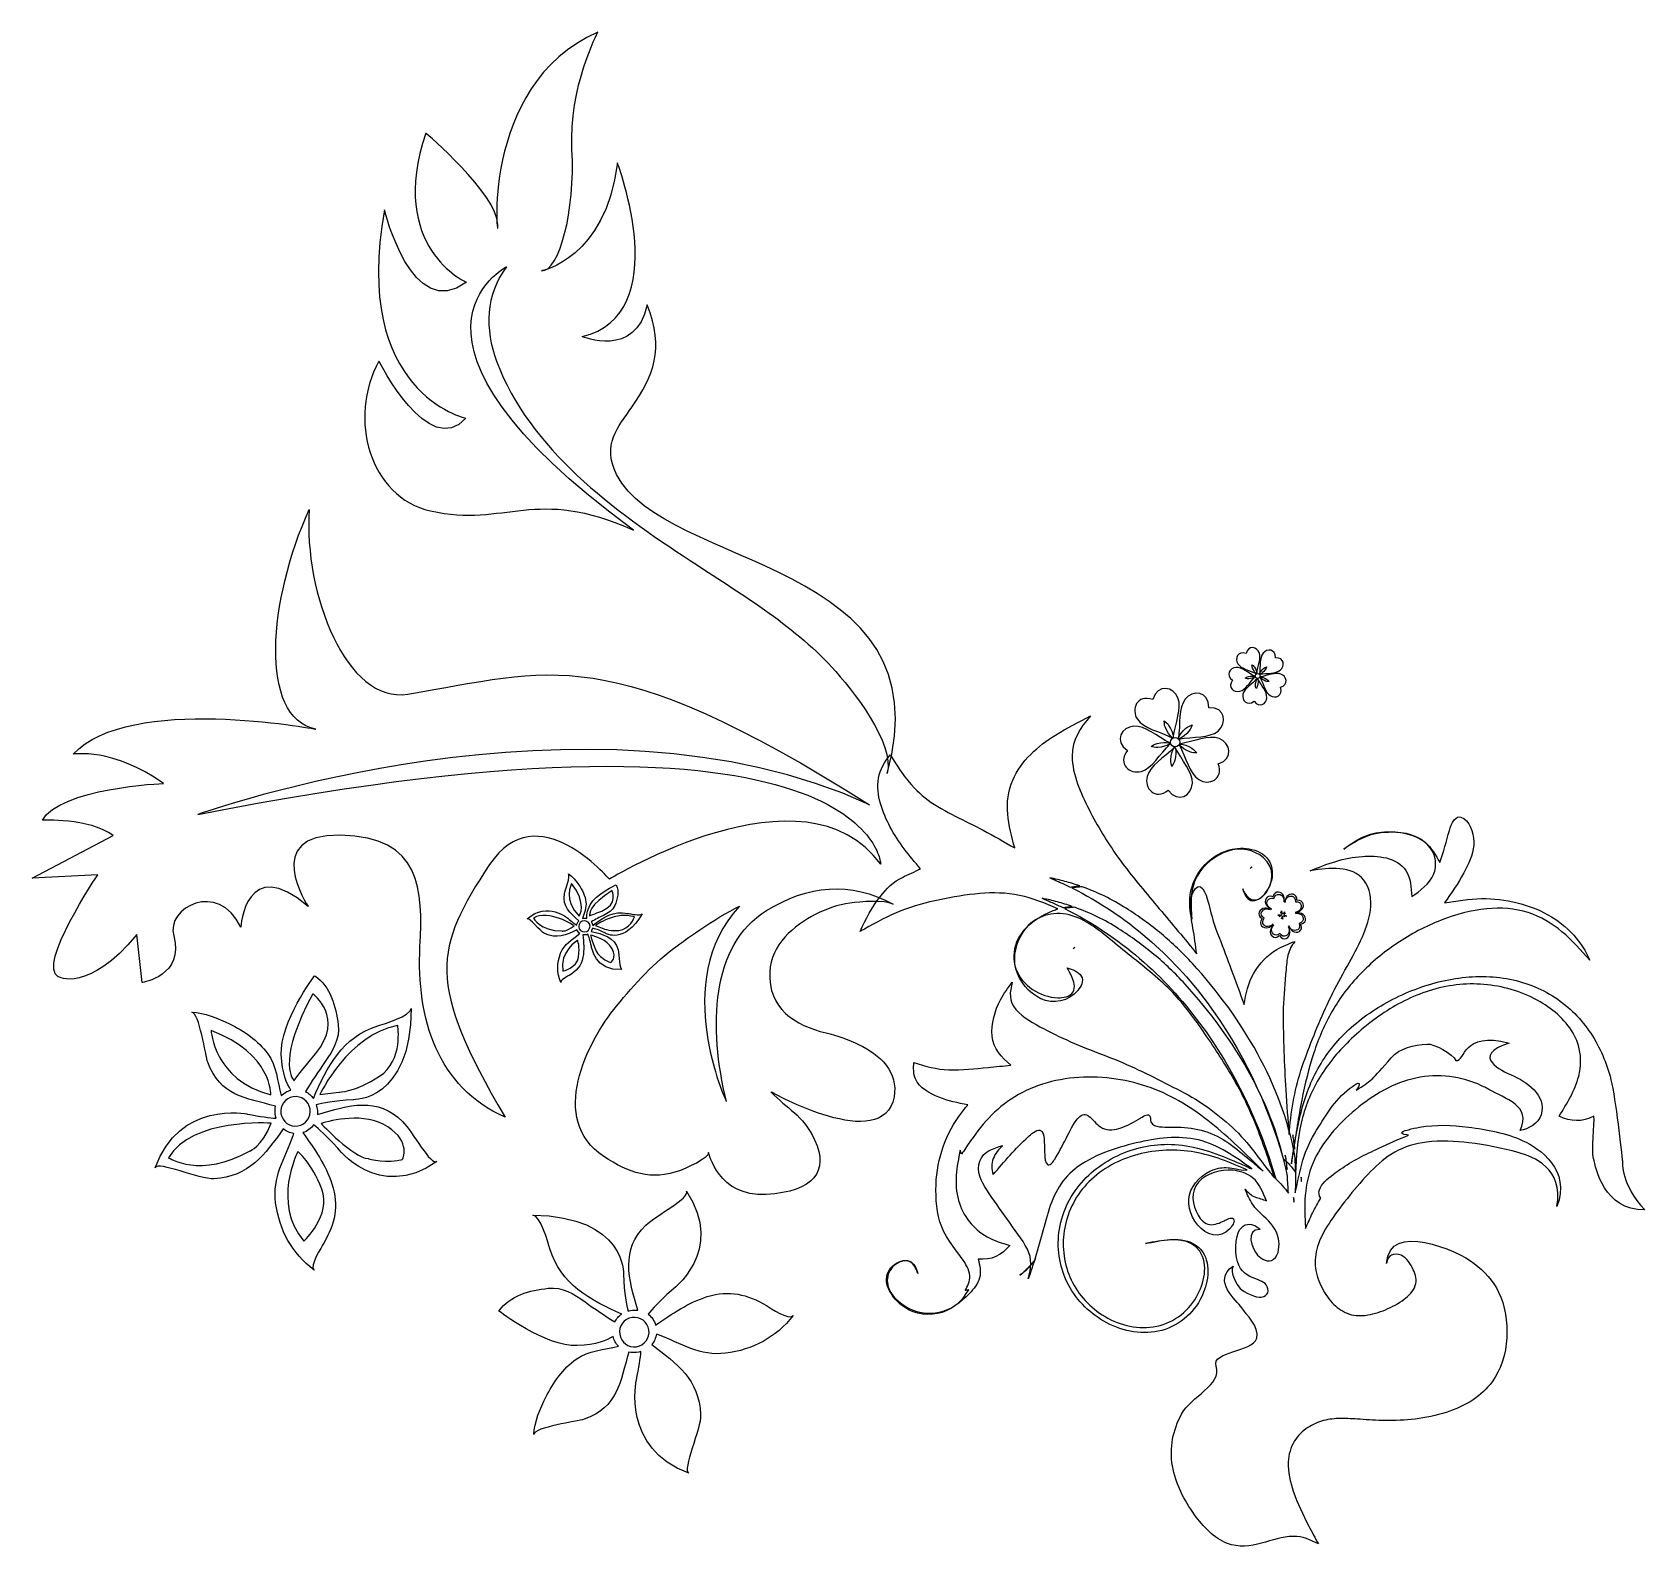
# Model space of a CAD drawing. Header units: centimetres. Extents: x -10.3 to 10.3, y -9.7 to 9.6.
import ezdxf

# ---------------------------------------------------------------- set-up
doc = ezdxf.new("R2010")
doc.units = ezdxf.units.CM
doc.header["$MEASUREMENT"] = 0
doc.layers.add('Camada 1', color=7, linetype='Continuous')

msp = doc.modelspace()

# ---------------------------------------------------------------- linework, layer by layer
at = {"layer": 'Camada 1'}
for points, knots in [([(-2.61546, 3.3024), (-3.87297, 3.8711), (-4.2368, 3.33055), (-5.20475, 3.54859), (-5.20475, 3.54859), (-5.97432, 3.72189), (-6.26311, 4.72257), (-5.86113, 5.45716), (-5.86113, 5.45716), (-5.86113, 5.45716), (-5.22729, 4.1933), (-4.75184, 4.7281), (-4.75184, 4.7281), (-4.75184, 4.7281), (-6.21774, 5.05587), (-5.78919, 7.38404), (-5.78919, 7.38404), (-5.78919, 7.38404), (-5.44452, 5.93918), (-4.74578, 6.4626), (-4.74578, 6.4626), (-4.74578, 6.4626), (-5.75802, 6.90673), (-5.26272, 8.364), (-5.26272, 8.364), (-5.26272, 8.364), (-4.35168, 7.58925), (-4.34398, 7.19713), (-4.34398, 7.19713), (-4.33625, 6.80502), (-4.61555, 8.97394), (-3.06975, 9.64926), (-3.06975, 9.64926), (-3.06975, 9.64926), (-3.44218, 8.941), (-3.39905, 8.1554), (-3.39905, 8.1554), (-3.35571, 7.36972), (-3.56367, 6.59722), (-3.78696, 6.60875), (-3.78696, 6.60875), (-3.78696, 6.60875), (-2.96765, 6.76202), (-2.82023, 7.9854), (-2.82023, 7.9854), (-2.82023, 7.9854), (-2.08159, 6.04458), (-3.27089, 5.77055), (-3.27089, 5.77055), (-3.27089, 5.77055), (-2.58633, 5.48319), (-2.43846, 6.17515), (-2.43846, 6.17515), (-2.21632, 5.60378), (-2.35935, 5.27088), (-2.63454, 4.8707), (-2.63454, 4.8707), (-2.8098, 4.61548), (-3.02067, 4.39564), (-2.83041, 4.01289), (-2.83041, 4.01289), (-2.22658, 2.79845), (1.38242, 2.93429), (0.61939, 0.19979), (0.61939, 0.19979), (0.7253, 0.57984), (0.17328, 1.27633), (-0.08567, 1.55702), (-0.08567, 1.55702), (-0.58573, 2.09883), (-1.27352, 2.50994), (-1.89113, 2.91433), (-1.89113, 2.91433), (-2.85951, 3.54856), (-3.9408, 4.32895), (-4.3616, 5.45743), (-4.3616, 5.45743), (-4.51038, 5.85602), (-4.50572, 6.30812), (-4.23206, 6.65983), (-4.23206, 6.65983), (-4.23204, 6.65985), (-5.98487, 5.77144), (-2.61546, 3.3024)], [0, 0, 0, 0, 0.04545455, 0.04545455, 0.04545455, 0.04545455, 0.09090909, 0.09090909, 0.09090909, 0.09090909, 0.13636364, 0.13636364, 0.13636364, 0.13636364, 0.18181818, 0.18181818, 0.18181818, 0.18181818, 0.22727273, 0.22727273, 0.22727273, 0.22727273, 0.27272727, 0.27272727, 0.27272727, 0.27272727, 0.31818182, 0.31818182, 0.31818182, 0.31818182, 0.36363636, 0.36363636, 0.36363636, 0.36363636, 0.40909091, 0.40909091, 0.40909091, 0.40909091, 0.45454545, 0.45454545, 0.45454545, 0.45454545, 0.5, 0.5, 0.5, 0.5, 0.54545455, 0.54545455, 0.54545455, 0.54545455, 0.59090909, 0.59090909, 0.59090909, 0.59090909, 0.63636364, 0.63636364, 0.63636364, 0.63636364, 0.68181818, 0.68181818, 0.68181818, 0.68181818, 0.72727273, 0.72727273, 0.72727273, 0.72727273, 0.77272727, 0.77272727, 0.77272727, 0.77272727, 0.81818182, 0.81818182, 0.81818182, 0.81818182, 0.86363636, 0.86363636, 0.86363636, 0.86363636, 0.90909091, 0.90909091, 0.90909091, 0.90909091, 1, 1, 1, 1]), ([(0.39616, -0.19823), (-2.97984, 1.92381), (-3.66988, 1.50976), (-5.49201, 1.21197), (-5.49201, 1.21197), (-6.27422, 1.08418), (-6.82345, 2.49102), (-6.74934, 3.56322), (-6.74934, 3.56322), (-7.26845, 2.43424), (-7.39826, 0.90508), (-6.66451, 0.76562), (-6.66451, 0.76562), (-6.66491, 0.76554), (-9.04571, 1.21822), (-9.76133, 0.44651), (-9.76133, 0.44651), (-9.76133, 0.44651), (-9.24505, 0.53086), (-8.60918, 0.07355), (-8.60918, 0.07355), (-8.60918, 0.07355), (-9.9398, 0.01182), (-10.1535, -0.39709), (-10.1535, -0.39709), (-10.1535, -0.39709), (-9.5666, -0.36354), (-9.2487, -0.59214), (-9.2487, -0.59214), (-9.2487, -0.59214), (-10.28232, -1.13519), (-10.28232, -1.13519), (-10.28232, -1.13519), (-10.28232, -1.13519), (-9.44748, -1.09227), (-9.44748, -1.09227), (-9.44748, -1.09227), (-9.44748, -1.09227), (-10.22509, -2.24829), (-9.95241, -2.39074), (-9.95241, -2.39074), (-9.95241, -2.39074), (-9.57361, -2.6096), (-8.94906, -1.85274), (-8.94906, -1.85274), (-8.94906, -1.85274), (-8.88019, -2.46504), (-8.88019, -2.46504), (-8.88019, -2.46504), (-8.88019, -2.46504), (-8.33359, -2.37574), (-8.47871, -1.86938), (-8.47871, -1.86938), (-8.58052, -1.51439), (-7.90986, -1.15289), (-7.6235, -1.76093), (-7.6235, -1.76093), (-7.6235, -1.76093), (-7.55974, -0.81494), (-6.76265, -1.49547), (-6.76265, -1.49547), (-6.76265, -1.49547), (-7.38201, -0.56779), (-6.35009, -0.58599), (-6.35009, -0.58599), (-5.31816, -0.60454), (-5.30004, -1.28751), (-5.33771, -2.01101), (-5.33771, -2.01101), (-5.38512, -2.92152), (-5.11117, -3.80351), (-4.25308, -4.18036), (-4.25308, -4.18036), (-5.26355, -2.46615), (-5.15486, -2.02993), (-4.4494, -0.96128), (-4.4494, -0.96128), (-3.84959, -0.05238), (-2.92212, -1.14816), (-2.92212, -1.14816), (-2.92212, -1.14816), (-2.92212, -1.14816), (-0.42845, 0.38158), (0.53852, -0.95676), (0.53852, -0.95676), (0.53852, -0.95676), (0.43967, 1.36533), (-8.17027, -0.32234), (-8.17027, -0.32234), (-8.17025, -0.32237), (-3.21175, 1.45817), (0.39616, -0.19823)], [0, 0, 0, 0, 0.04166667, 0.04166667, 0.04166667, 0.04166667, 0.08333333, 0.08333333, 0.08333333, 0.08333333, 0.125, 0.125, 0.125, 0.125, 0.16666667, 0.16666667, 0.16666667, 0.16666667, 0.20833333, 0.20833333, 0.20833333, 0.20833333, 0.25, 0.25, 0.25, 0.25, 0.29166667, 0.29166667, 0.29166667, 0.29166667, 0.33333333, 0.33333333, 0.33333333, 0.33333333, 0.375, 0.375, 0.375, 0.375, 0.41666667, 0.41666667, 0.41666667, 0.41666667, 0.45833333, 0.45833333, 0.45833333, 0.45833333, 0.5, 0.5, 0.5, 0.5, 0.54166667, 0.54166667, 0.54166667, 0.54166667, 0.58333333, 0.58333333, 0.58333333, 0.58333333, 0.625, 0.625, 0.625, 0.625, 0.66666667, 0.66666667, 0.66666667, 0.66666667, 0.70833333, 0.70833333, 0.70833333, 0.70833333, 0.75, 0.75, 0.75, 0.75, 0.79166667, 0.79166667, 0.79166667, 0.79166667, 0.83333333, 0.83333333, 0.83333333, 0.83333333, 0.875, 0.875, 0.875, 0.875, 0.91666667, 0.91666667, 0.91666667, 0.91666667, 1, 1, 1, 1]), ([(5.36549, 1.74022), (5.39314, 1.66889), (5.34919, 1.57404), (5.33416, 1.47156), (5.33416, 1.47156), (5.33495, 1.48508), (5.33228, 1.50416), (5.31596, 1.53511), (5.31596, 1.53511), (5.29895, 1.56752), (5.29704, 1.56752), (5.27244, 1.58694), (5.27244, 1.58694), (5.27572, 1.55757), (5.27347, 1.55418), (5.29056, 1.52175), (5.29056, 1.52175), (5.30657, 1.49106), (5.32083, 1.47796), (5.33207, 1.47095), (5.33207, 1.47095), (5.23931, 1.51646), (5.13665, 1.53397), (5.0935, 1.597), (5.0935, 1.597), (5.0491, 1.66235), (5.08879, 1.7676), (5.19753, 1.72956), (5.19753, 1.72956), (5.19753, 1.72956), (5.19734, 1.72998), (5.19734, 1.72998), (5.19734, 1.72998), (5.22772, 1.84079), (5.33704, 1.81398), (5.36549, 1.74022)], [0, 0, 0, 0, 0.1, 0.1, 0.1, 0.1, 0.2, 0.2, 0.2, 0.2, 0.3, 0.3, 0.3, 0.3, 0.4, 0.4, 0.4, 0.4, 0.5, 0.5, 0.5, 0.5, 0.6, 0.6, 0.6, 0.6, 0.7, 0.7, 0.7, 0.7, 0.8, 0.8, 0.8, 0.8, 1, 1, 1, 1]), ([(5.63465, 1.51805), (5.57528, 1.46966), (5.47159, 1.48217), (5.36948, 1.46482), (5.36948, 1.46482), (5.38239, 1.46839), (5.39975, 1.4767), (5.42417, 1.50176), (5.42417, 1.50176), (5.44983, 1.52803), (5.44912, 1.52986), (5.46005, 1.55915), (5.46005, 1.55915), (5.43301, 1.54703), (5.42901, 1.54788), (5.40369, 1.52187), (5.40369, 1.52187), (5.37943, 1.497), (5.37125, 1.47956), (5.36805, 1.46639), (5.36805, 1.46639), (5.38255, 1.56902), (5.36771, 1.6721), (5.41443, 1.73246), (5.41443, 1.73246), (5.46264, 1.79488), (5.57498, 1.78958), (5.57262, 1.67473), (5.57262, 1.67473), (5.57262, 1.67473), (5.57273, 1.67481), (5.57273, 1.67481), (5.57273, 1.67481), (5.68772, 1.68016), (5.69584, 1.56779), (5.63465, 1.51805)], [0, 0, 0, 0, 0.1, 0.1, 0.1, 0.1, 0.2, 0.2, 0.2, 0.2, 0.3, 0.3, 0.3, 0.3, 0.4, 0.4, 0.4, 0.4, 0.5, 0.5, 0.5, 0.5, 0.6, 0.6, 0.6, 0.6, 0.7, 0.7, 0.7, 0.7, 0.8, 0.8, 0.8, 0.8, 1, 1, 1, 1]), ([(5.06907, 1.55088), (5.14556, 1.55469), (5.22181, 1.48333), (5.31439, 1.43687), (5.31439, 1.43687), (5.30182, 1.44163), (5.28301, 1.44502), (5.24843, 1.43938), (5.24843, 1.43938), (5.21229, 1.43348), (5.21184, 1.43157), (5.18549, 1.41424), (5.18549, 1.41424), (5.21454, 1.40834), (5.21705, 1.40506), (5.25322, 1.41093), (5.25322, 1.41093), (5.28754, 1.41675), (5.30421, 1.4262), (5.31442, 1.43477), (5.31442, 1.43477), (5.24229, 1.36074), (5.19332, 1.26866), (5.1199, 1.24779), (5.1199, 1.24779), (5.04412, 1.22586), (4.95655, 1.29661), (5.02645, 1.38797), (5.02645, 1.38797), (5.02645, 1.38797), (5.02626, 1.38781), (5.02626, 1.38781), (5.02626, 1.38781), (4.93038, 1.45137), (4.99036, 1.54691), (5.06907, 1.55088)], [0, 0, 0, 0, 0.1, 0.1, 0.1, 0.1, 0.2, 0.2, 0.2, 0.2, 0.3, 0.3, 0.3, 0.3, 0.4, 0.4, 0.4, 0.4, 0.5, 0.5, 0.5, 0.5, 0.6, 0.6, 0.6, 0.6, 0.7, 0.7, 0.7, 0.7, 0.8, 0.8, 0.8, 0.8, 1, 1, 1, 1]), ([(5.32413, 1.46508), (5.31199, 1.45251), (5.31199, 1.43301), (5.32432, 1.42087), (5.32432, 1.42087), (5.33646, 1.40875), (5.35623, 1.40883), (5.36835, 1.42095), (5.36835, 1.42095), (5.38049, 1.43302), (5.38049, 1.45312), (5.36819, 1.46508), (5.36819, 1.46508), (5.35604, 1.4772), (5.33628, 1.4772), (5.32413, 1.46508)], [0, 0, 0, 0, 0.2, 0.2, 0.2, 0.2, 0.4, 0.4, 0.4, 0.4, 0.6, 0.6, 0.6, 0.6, 1, 1, 1, 1]), ([(5.33416, 1.47018), (5.33416, 1.47018), (5.33416, 1.47018), (5.334, 1.46999), (5.334, 1.46999), (5.334, 1.47007), (5.334, 1.47007), (5.334, 1.47007), (5.334, 1.47007), (5.334, 1.47007), (5.33416, 1.47018), (5.33416, 1.47018)], [0, 0, 0, 0, 0.25, 0.25, 0.25, 0.25, 0.5, 0.5, 0.5, 0.5, 1, 1, 1, 1]), ([(5.36781, 1.46436), (5.36781, 1.46436), (5.36781, 1.46436), (5.36781, 1.46436), (5.36781, 1.46436), (5.36781, 1.46436), (5.36781, 1.46436), (5.36781, 1.46436)], [0, 0, 0, 0, 0.33333333, 0.33333333, 0.33333333, 0.33333333, 1, 1, 1, 1]), ([(5.50529, 1.19234), (5.44105, 1.23422), (5.42139, 1.33675), (5.37369, 1.4289), (5.37369, 1.4289), (5.38097, 1.41763), (5.39425, 1.40358), (5.42571, 1.38781), (5.42571, 1.38781), (5.45831, 1.37178), (5.45987, 1.37291), (5.49127, 1.37133), (5.49127, 1.37133), (5.47132, 1.39318), (5.47116, 1.39734), (5.43856, 1.41364), (5.43856, 1.41364), (5.40734, 1.42907), (5.38829, 1.43158), (5.37493, 1.43047), (5.37493, 1.43047), (5.4769, 1.4478), (5.57054, 1.49368), (5.64245, 1.46756), (5.64245, 1.46756), (5.7164, 1.44052), (5.7458, 1.33207), (5.6357, 1.29921), (5.6357, 1.29921), (5.6357, 1.29921), (5.63586, 1.29913), (5.63586, 1.29913), (5.63586, 1.29913), (5.67592, 1.19121), (5.57154, 1.14935), (5.50529, 1.19234)], [0, 0, 0, 0, 0.1, 0.1, 0.1, 0.1, 0.2, 0.2, 0.2, 0.2, 0.3, 0.3, 0.3, 0.3, 0.4, 0.4, 0.4, 0.4, 0.5, 0.5, 0.5, 0.5, 0.6, 0.6, 0.6, 0.6, 0.7, 0.7, 0.7, 0.7, 0.8, 0.8, 0.8, 0.8, 1, 1, 1, 1]), ([(4.3289, 1.16313), (4.38153, 1.02753), (4.29786, 0.8474), (4.26926, 0.65243), (4.26926, 0.65243), (4.27056, 0.67828), (4.26579, 0.71432), (4.23476, 0.77303), (4.23476, 0.77303), (4.2024, 0.83476), (4.1987, 0.83449), (4.15205, 0.87185), (4.15205, 0.87185), (4.15811, 0.81584), (4.15393, 0.80917), (4.18637, 0.74771), (4.18637, 0.74771), (4.21706, 0.68937), (4.24394, 0.66484), (4.26569, 0.65122), (4.26569, 0.65122), (4.08911, 0.73758), (3.89406, 0.77102), (3.81211, 0.89093), (3.81211, 0.89093), (3.72776, 1.01465), (3.80319, 1.21481), (4.0096, 1.14303), (4.0096, 1.14303), (4.0096, 1.14303), (4.00934, 1.14337), (4.00934, 1.14337), (4.00934, 1.14337), (4.06728, 1.35408), (4.27482, 1.30294), (4.3289, 1.16313)], [0, 0, 0, 0, 0.1, 0.1, 0.1, 0.1, 0.2, 0.2, 0.2, 0.2, 0.3, 0.3, 0.3, 0.3, 0.4, 0.4, 0.4, 0.4, 0.5, 0.5, 0.5, 0.5, 0.6, 0.6, 0.6, 0.6, 0.7, 0.7, 0.7, 0.7, 0.8, 0.8, 0.8, 0.8, 1, 1, 1, 1]), ([(4.84039, 0.74075), (4.7276, 0.6487), (4.53046, 0.67236), (4.33617, 0.63949), (4.33617, 0.63949), (4.36099, 0.646), (4.39393, 0.66193), (4.44031, 0.70979), (4.44031, 0.70979), (4.48894, 0.75945), (4.48754, 0.76302), (4.5087, 0.81885), (4.5087, 0.81885), (4.45721, 0.7957), (4.44972, 0.79771), (4.40112, 0.74776), (4.40112, 0.74776), (4.35508, 0.70058), (4.34016, 0.66756), (4.33394, 0.64277), (4.33394, 0.64277), (4.36167, 0.83732), (4.33307, 1.03306), (4.42183, 1.14791), (4.42183, 1.14791), (4.51346, 1.2666), (4.72697, 1.25671), (4.72248, 1.03835), (4.72248, 1.03835), (4.72248, 1.03835), (4.72256, 1.03851), (4.72256, 1.03851), (4.72256, 1.03851), (4.94094, 1.0486), (4.95647, 0.83526), (4.84039, 0.74075)], [0, 0, 0, 0, 0.1, 0.1, 0.1, 0.1, 0.2, 0.2, 0.2, 0.2, 0.3, 0.3, 0.3, 0.3, 0.4, 0.4, 0.4, 0.4, 0.5, 0.5, 0.5, 0.5, 0.6, 0.6, 0.6, 0.6, 0.7, 0.7, 0.7, 0.7, 0.8, 0.8, 0.8, 0.8, 1, 1, 1, 1]), ([(5.15856, 1.21288), (5.17851, 1.28667), (5.27013, 1.3371), (5.34287, 1.41089), (5.34287, 1.41089), (5.33438, 1.40047), (5.32517, 1.38358), (5.32009, 1.3489), (5.32009, 1.3489), (5.31443, 1.31265), (5.31633, 1.31181), (5.32451, 1.28135), (5.32451, 1.28135), (5.33925, 1.30701), (5.34306, 1.30858), (5.34859, 1.34474), (5.34859, 1.34474), (5.35362, 1.37898), (5.34981, 1.39771), (5.34497, 1.4102), (5.34497, 1.4102), (5.39283, 1.31881), (5.46546, 1.24383), (5.46268, 1.16747), (5.46268, 1.16747), (5.46006, 1.0886), (5.36592, 1.02721), (5.30038, 1.12178), (5.30038, 1.12178), (5.30038, 1.12178), (5.30038, 1.12178), (5.30038, 1.12178), (5.30038, 1.12178), (5.21049, 1.05016), (5.13808, 1.13668), (5.15856, 1.21288)], [0, 0, 0, 0, 0.1, 0.1, 0.1, 0.1, 0.2, 0.2, 0.2, 0.2, 0.3, 0.3, 0.3, 0.3, 0.4, 0.4, 0.4, 0.4, 0.5, 0.5, 0.5, 0.5, 0.6, 0.6, 0.6, 0.6, 0.7, 0.7, 0.7, 0.7, 0.8, 0.8, 0.8, 0.8, 1, 1, 1, 1]), ([(5.3159, 1.43629), (5.3159, 1.43629), (5.31598, 1.43611), (5.31598, 1.43611), (5.31598, 1.43611), (5.31598, 1.43611), (5.3159, 1.43618), (5.3159, 1.43618), (5.3159, 1.43618), (5.3159, 1.43618), (5.3159, 1.43629), (5.3159, 1.43629)], [0, 0, 0, 0, 0.25, 0.25, 0.25, 0.25, 0.5, 0.5, 0.5, 0.5, 1, 1, 1, 1]), ([(5.3439, 1.41219), (5.3439, 1.41219), (5.3439, 1.41219), (5.3439, 1.41219), (5.3439, 1.41219), (5.3439, 1.41219), (5.34382, 1.41211), (5.34382, 1.41211), (5.34382, 1.41211), (5.34382, 1.41211), (5.3439, 1.41219), (5.3439, 1.41219)], [0, 0, 0, 0, 0.25, 0.25, 0.25, 0.25, 0.5, 0.5, 0.5, 0.5, 1, 1, 1, 1]), ([(5.37276, 1.43021), (5.37276, 1.43021), (5.37276, 1.43021), (5.37276, 1.43021), (5.37276, 1.43021), (5.37276, 1.43021), (5.37284, 1.43013), (5.37284, 1.43013), (5.37284, 1.43013), (5.37284, 1.43013), (5.37276, 1.43021), (5.37276, 1.43021)], [0, 0, 0, 0, 0.25, 0.25, 0.25, 0.25, 0.5, 0.5, 0.5, 0.5, 1, 1, 1, 1]), ([(0.64439, -6.15939), (0.66857, -6.10653), (0.7113, -6.06171), (0.76906, -6.03395), (0.76906, -6.03395), (0.81846, -6.01014), (0.87968, -6.0017), (0.92718, -6.03456), (0.92718, -6.03456), (0.97367, -6.06663), (0.99306, -6.12523), (1.01111, -6.17595), (1.01111, -6.17595), (1.00624, -6.15904), (1.0014, -6.14187), (0.9955, -6.12523), (0.9955, -6.12523), (0.97219, -6.05988), (0.92909, -6.00733), (0.85445, -6.00733), (0.85445, -6.00733), (0.77288, -6.0077), (0.69295, -6.06056), (0.64979, -6.12766), (0.64979, -6.12766), (0.54967, -6.28257), (0.66799, -6.46318), (0.78848, -6.56555), (0.78848, -6.56555), (0.91955, -6.67723), (1.09587, -6.71734), (1.26423, -6.68501), (1.26423, -6.68501), (1.42711, -6.65347), (1.55612, -6.54285), (1.66976, -6.4277), (1.66976, -6.4277), (1.7249, -6.3719), (1.77866, -6.30858), (1.79904, -6.23085), (1.79904, -6.23085), (1.8201, -6.15058), (1.80052, -6.06927), (1.78041, -5.99098), (1.78041, -5.99098), (1.94667, -6.00736), (2.07981, -5.94619), (2.18369, -5.8163), (2.18369, -5.8163), (2.0845, -5.78709), (1.98525, -5.75637), (1.89429, -5.70602), (1.89429, -5.70602), (1.71572, -5.60712), (1.58682, -5.43813), (1.53104, -5.24213), (1.53104, -5.24213), (1.47027, -5.0288), (1.50694, -4.81372), (1.55297, -4.60184), (1.55297, -4.60184), (1.55853, -4.61936), (1.56173, -4.6379), (1.56866, -4.65507), (1.56866, -4.65507), (1.58731, -4.62684), (1.60613, -4.59863), (1.62502, -4.57056), (1.62502, -4.57056), (1.70389, -4.45343), (1.78575, -4.33834), (1.87955, -4.23255), (1.87955, -4.23255), (1.97422, -4.12627), (2.081, -4.03038), (2.20004, -3.95177), (2.20004, -3.95177), (2.32426, -3.86917), (2.46063, -3.80546), (2.60274, -3.76019), (2.60274, -3.76019), (2.75234, -3.71259), (2.90788, -3.68494), (3.06436, -3.67465), (3.06436, -3.67465), (3.2229, -3.66417), (3.38257, -3.67145), (3.53968, -3.69494), (3.53968, -3.69494), (3.6925, -3.71754), (3.84276, -3.7563), (3.98786, -3.80945), (3.98786, -3.80945), (4.12777, -3.86102), (4.26242, -3.92648), (4.39056, -4.0027), (4.39056, -4.0027), (4.51722, -4.07813), (4.63718, -4.16386), (4.7524, -4.25617), (4.7524, -4.25617), (4.86882, -4.34962), (4.97997, -4.44905), (5.08884, -4.55134), (5.08884, -4.55134), (5.1993, -4.65511), (5.30715, -4.76174), (5.41497, -4.86828), (5.41497, -4.86828), (5.37113, -4.831), (5.32708, -4.79383), (5.28297, -4.75686), (5.28297, -4.75686), (5.10689, -4.60888), (4.9284, -4.45015), (4.70827, -4.37205), (4.70827, -4.37205), (4.5999, -4.33355), (4.48565, -4.31614), (4.37095, -4.31059), (4.37095, -4.31059), (4.27898, -4.30599), (4.18579, -4.31257), (4.09414, -4.30252), (4.09414, -4.30252), (4.05133, -4.29749), (4.00175, -4.28754), (3.98492, -4.24251), (3.98492, -4.24251), (3.97643, -4.21991), (3.98484, -4.17591), (3.96611, -4.15877), (3.96611, -4.15877), (3.93899, -4.13398), (3.87361, -4.18115), (3.85073, -4.1938), (3.85073, -4.1938), (3.77046, -4.23851), (3.69156, -4.28752), (3.60435, -4.31818), (3.60435, -4.31818), (3.52659, -4.34567), (3.44102, -4.35736), (3.36472, -4.31958), (3.36472, -4.31958), (3.30111, -4.28778), (3.26053, -4.2301), (3.21015, -4.18234), (3.21015, -4.18234), (3.16827, -4.14263), (3.1258, -4.13215), (3.07968, -4.17237), (3.07968, -4.17237), (3.00856, -4.23468), (2.96453, -4.33353), (2.92146, -4.41552), (2.92146, -4.41552), (2.87161, -4.51053), (2.82602, -4.6092), (2.76829, -4.70005), (2.76829, -4.70005), (2.75286, -4.72492), (2.70847, -4.80607), (2.66754, -4.78699), (2.66754, -4.78699), (2.63132, -4.77016), (2.63182, -4.69058), (2.62965, -4.65885), (2.62965, -4.65885), (2.62497, -4.5913), (2.62793, -4.52328), (2.62177, -4.45581), (2.62177, -4.45581), (2.61857, -4.42009), (2.61378, -4.35664), (2.56896, -4.34849), (2.56896, -4.34849), (2.51549, -4.33886), (2.45238, -4.40241), (2.41719, -4.43345), (2.41719, -4.43345), (2.25455, -4.57728), (2.11541, -4.74987), (1.97272, -4.91293), (1.97272, -4.91293), (1.95042, -4.84237), (1.94489, -4.77961), (1.97261, -4.70962), (1.97261, -4.70962), (1.99862, -4.64321), (2.04169, -4.59154), (2.094, -4.54412), (2.094, -4.54412), (1.97626, -4.57444), (1.84796, -4.61807), (1.80148, -4.74282), (1.80148, -4.74282), (1.7538, -4.87016), (1.82246, -5.00317), (1.89078, -5.10839), (1.89078, -5.10839), (1.97434, -5.2373), (2.06765, -5.36049), (2.15483, -5.48698), (2.15483, -5.48698), (2.24013, -5.61102), (2.34208, -5.7304), (2.40925, -5.86557), (2.40925, -5.86557), (2.47193, -5.99212), (2.45754, -6.11073), (2.41991, -6.24189), (2.41991, -6.24189), (2.42996, -6.21337), (2.44002, -6.18503), (2.44981, -6.15667), (2.44981, -6.15667), (2.53244, -5.92011), (2.59208, -5.67944), (2.65962, -5.43843), (2.65962, -5.43843), (2.72508, -5.2048), (2.82424, -4.9911), (3.01998, -4.83888), (3.01998, -4.83888), (3.24215, -4.66592), (3.52676, -4.57446), (3.79735, -4.51014), (3.79735, -4.51014), (4.05474, -4.44894), (4.3298, -4.41018), (4.59065, -4.47241), (4.59065, -4.47241), (4.84611, -4.53318), (5.06129, -4.68818), (5.27066, -4.83992), (5.27066, -4.83992), (5.20893, -4.81217), (5.14755, -4.78444), (5.08582, -4.75748), (5.08582, -4.75748), (4.84587, -4.65313), (4.5969, -4.55941), (4.33456, -4.53401), (4.33456, -4.53401), (4.09781, -4.51131), (3.85826, -4.54745), (3.63807, -4.63741), (3.63807, -4.63741), (3.4191, -4.72697), (3.21865, -4.86739), (3.0694, -5.05162), (3.0694, -5.05162), (2.92081, -5.2349), (2.82709, -5.45995), (2.80688, -5.69538), (2.80688, -5.69538), (2.78712, -5.92443), (2.83739, -6.15763), (2.95304, -6.35657), (2.95304, -6.35657), (3.07059, -6.55847), (3.25152, -6.72199), (3.46207, -6.82316), (3.46207, -6.82316), (3.67958, -6.92727), (3.9348, -6.96474), (4.16671, -6.88669), (4.16671, -6.88669), (4.402, -6.80729), (4.58769, -6.6138), (4.66865, -6.3803), (4.66865, -6.3803), (4.73247, -6.19599), (4.7399, -5.94138), (4.56221, -5.81623), (4.56221, -5.81623), (4.37949, -5.68775), (4.11506, -5.75485), (3.91411, -5.79271), (3.91411, -5.79271), (3.97028, -5.78207), (4.02629, -5.77138), (4.08281, -5.76263), (4.08281, -5.76263), (4.26037, -5.73543), (4.49241, -5.71998), (4.60642, -5.89005), (4.60642, -5.89005), (4.72188, -6.06161), (4.66217, -6.30521), (4.56689, -6.47123), (4.56689, -6.47123), (4.44994, -6.67485), (4.24719, -6.81937), (4.01441, -6.85474), (4.01441, -6.85474), (3.78756, -6.88943), (3.55401, -6.8232), (3.36274, -6.70094), (3.36274, -6.70094), (3.18139, -6.58503), (3.03487, -6.41651), (2.95044, -6.218), (2.95044, -6.218), (2.86715, -6.02163), (2.84598, -5.80136), (2.88474, -5.5921), (2.88474, -5.5921), (2.92586, -5.37078), (3.03436, -5.16549), (3.19338, -5.00615), (3.19338, -5.00615), (3.3638, -4.83494), (3.58451, -4.71955), (3.81669, -4.65698), (3.81669, -4.65698), (4.05302, -4.59353), (4.30199, -4.58467), (4.54265, -4.6274), (4.54265, -4.6274), (4.77601, -4.66883), (4.99448, -4.75935), (5.21104, -4.85219), (5.21104, -4.85219), (5.19683, -4.85402), (5.18244, -4.85523), (5.16797, -4.85531), (5.16797, -4.85531), (5.12505, -4.85505), (5.08283, -4.84362), (5.04078, -4.83565), (5.04078, -4.83565), (4.97601, -4.82369), (4.91039, -4.81917), (4.84544, -4.83181), (4.84544, -4.83181), (4.69584, -4.86155), (4.55712, -4.97691), (4.49497, -5.11571), (4.49497, -5.11571), (4.42856, -5.26419), (4.48275, -5.4349), (4.58077, -5.55635), (4.58077, -5.55635), (4.68515, -5.68631), (4.8639, -5.7437), (4.98876, -5.60577), (4.98876, -5.60577), (5.0099, -5.5827), (5.06496, -5.51282), (5.03662, -5.47824), (5.03662, -5.47824), (5.01175, -5.44755), (4.94317, -5.49012), (4.91817, -5.50174), (4.91817, -5.50174), (4.86184, -5.52809), (4.79985, -5.5587), (4.73563, -5.55056), (4.73563, -5.55056), (4.66694, -5.54199), (4.61763, -5.48841), (4.58479, -5.43144), (4.58479, -5.43144), (4.51073, -5.30394), (4.48457, -5.12526), (4.59172, -5.00866), (4.59172, -5.00866), (4.69599, -4.89537), (4.87747, -4.84475), (5.02794, -4.85756), (5.02794, -4.85756), (5.11655, -4.86529), (5.20841, -4.89952), (5.28004, -4.95371), (5.28004, -4.95371), (5.37122, -5.02255), (5.41381, -5.14807), (5.45826, -5.2488), (5.45826, -5.2488), (5.40902, -5.22602), (5.35841, -5.21628), (5.30811, -5.19781), (5.30811, -5.19781), (5.25834, -5.17926), (5.22125, -5.13878), (5.18553, -5.10116), (5.18553, -5.10116), (5.21223, -5.16635), (5.23998, -5.23128), (5.2802, -5.28954), (5.2802, -5.28954), (5.31954, -5.34703), (5.36913, -5.39503), (5.42011, -5.44228), (5.42011, -5.44228), (5.5075, -5.52367), (5.58828, -5.60862), (5.61082, -5.73036), (5.61082, -5.73036), (5.6259, -5.81159), (5.62331, -5.9384), (5.54875, -5.99285), (5.54875, -5.99285), (5.482, -6.04151), (5.39183, -5.99163), (5.3438, -5.93938), (5.3438, -5.93938), (5.27506, -5.86516), (5.17933, -5.60762), (5.37656, -5.61534), (5.37656, -5.61534), (5.30264, -5.5211), (5.04869, -5.45389), (5.06795, -5.90704), (5.06795, -5.90704), (5.08322, -6.26473), (5.39598, -6.22205), (5.45305, -6.31762), (5.45305, -6.31762), (5.49761, -6.39184), (5.48435, -6.46055), (5.39132, -6.47738), (5.39132, -6.47738), (5.32941, -6.48865), (5.16981, -6.41359), (5.12171, -6.3644), (5.12171, -6.3644), (5.07803, -6.31992), (4.98979, -6.16303), (5.03165, -6.07989), (5.03165, -6.07989), (4.75892, -6.27486), (5.0783, -6.5091), (5.14375, -6.61406), (5.14375, -6.61406), (5.19246, -6.69235), (5.37494, -6.85412), (5.33306, -6.99974), (5.33306, -6.99974), (5.28123, -7.18069), (4.75092, -7.16196), (4.81569, -7.35624), (4.81569, -7.35624), (4.89475, -7.5936), (4.49335, -7.74359), (4.37545, -7.96584), (4.37545, -7.96584), (4.26642, -8.17105), (4.21794, -8.3974), (4.25927, -8.62807), (4.25927, -8.62807), (4.29986, -8.85347), (4.4085, -9.0668), (4.54206, -9.25085), (4.54206, -9.25085), (4.64938, -9.39902), (4.78548, -9.54856), (4.96026, -9.61574), (4.96026, -9.61574), (5.10298, -9.67043), (5.25188, -9.64998), (5.39598, -9.61185), (5.39598, -9.61185), (5.5288, -9.57632), (5.66212, -9.52578), (5.80143, -9.52517), (5.80143, -9.52517), (5.91777, -9.52464), (6.01876, -9.56912), (6.11967, -9.62246), (6.11967, -9.62246), (6.07874, -9.5466), (6.03773, -9.47083), (5.99794, -9.3941), (5.99794, -9.3941), (5.92296, -9.2494), (5.85125, -9.10195), (5.79924, -8.9473), (5.79924, -8.9473), (5.75953, -8.82895), (5.73058, -8.70378), (5.73579, -8.57826), (5.73579, -8.57826), (5.73968, -8.48325), (5.76508, -8.39025), (5.81538, -8.30952), (5.81538, -8.30952), (5.85848, -8.24068), (5.91785, -8.18294), (5.98548, -8.13847), (5.98548, -8.13847), (6.04721, -8.09799), (6.11568, -8.06843), (6.18693, -8.04936), (6.18693, -8.04936), (6.25665, -8.03116), (6.32859, -8.02351), (6.40063, -8.02256), (6.40063, -8.02256), (6.48392, -8.02118), (6.56774, -8.02753), (6.65108, -8.03322), (6.65108, -8.03322), (6.75736, -8.04042), (6.86354, -8.04693), (6.96993, -8.04849), (6.96993, -8.04849), (7.09799, -8.05005), (7.22602, -8.04473), (7.3531, -8.02957), (7.3531, -8.02957), (7.48772, -8.01346), (7.62157, -7.98665), (7.75066, -7.9448), (7.75066, -7.9448), (7.87123, -7.90585), (7.9881, -7.85333), (8.09377, -7.78295), (8.09377, -7.78295), (8.18619, -7.72104), (8.26924, -7.64476), (8.33502, -7.55485), (8.33502, -7.55485), (8.56293, -7.24259), (8.58045, -6.75523), (8.41868, -6.41082), (8.41868, -6.41082), (8.35245, -6.26932), (8.23125, -6.13999), (8.10851, -6.04646), (8.10851, -6.04646), (7.88899, -5.87845), (7.02208, -5.4984), (6.99035, -6.04516), (6.99035, -6.04516), (6.99633, -5.94224), (7.0869, -5.90332), (7.17725, -5.94277), (7.17725, -5.94277), (7.25025, -5.97484), (7.29523, -6.0585), (7.32965, -6.12578), (7.32965, -6.12578), (7.36172, -6.18888), (7.37783, -6.26014), (7.35479, -6.32917), (7.35479, -6.32917), (7.33087, -6.4005), (7.27399, -6.45667), (7.21538, -6.50126), (7.21538, -6.50126), (7.14265, -6.55698), (7.0602, -6.6008), (6.97559, -6.63625), (6.97559, -6.63625), (6.89299, -6.67059), (6.80586, -6.69787), (6.71675, -6.70785), (6.71675, -6.70785), (6.63941, -6.71653), (6.5602, -6.71039), (6.48736, -6.68187), (6.48736, -6.68187), (6.41386, -6.65298), (6.35057, -6.60427), (6.29723, -6.5468), (6.29723, -6.5468), (6.23804, -6.48282), (6.18949, -6.40811), (6.15221, -6.32929), (6.15221, -6.32929), (6.11408, -6.24809), (6.0877, -6.16078), (6.0808, -6.07114), (6.0808, -6.07114), (6.07344, -5.97724), (6.08903, -5.88405), (6.12086, -5.79597), (6.12086, -5.79597), (6.15891, -5.6904), (6.21701, -5.59296), (6.27898, -5.50046), (6.27898, -5.50046), (6.35285, -5.39095), (6.43366, -5.28623), (6.51636, -5.18344), (6.51636, -5.18344), (6.60209, -5.07663), (6.69061, -4.97114), (6.78666, -4.87343), (6.78666, -4.87343), (6.879, -4.77964), (6.97965, -4.69259), (7.0953, -4.62811), (7.0953, -4.62811), (7.21995, -4.55823), (7.35814, -4.51794), (7.49969, -4.50024), (7.49969, -4.50024), (7.67887, -4.4777), (7.86172, -4.48706), (8.04074, -4.5085), (8.04074, -4.5085), (8.25243, -4.53353), (8.46222, -4.57708), (8.66793, -4.63262), (8.66793, -4.63262), (8.86602, -4.6862), (9.24885, -4.83323), (9.16286, -5.31913), (9.16286, -5.31913), (9.34169, -4.85534), (8.94299, -4.57808), (8.72818, -4.48151), (8.72818, -4.48151), (8.50765, -4.38253), (8.27228, -4.33726), (8.03336, -4.30771), (8.03336, -4.30771), (7.82468, -4.28197), (7.61955, -4.27313), (7.41143, -4.30962), (7.41143, -4.30962), (7.36373, -4.31793), (7.31599, -4.32782), (7.26943, -4.34108), (7.26943, -4.34108), (7.2489, -4.34698), (7.20424, -4.35444), (7.19011, -4.37288), (7.19011, -4.37288), (7.16619, -4.40376), (7.25165, -4.4087), (7.26988, -4.41172), (7.26988, -4.41172), (7.14174, -4.46305), (7.01596, -4.51967), (6.89034, -4.57706), (6.89034, -4.57706), (6.72183, -4.65395), (6.55329, -4.73994), (6.40107, -4.84545), (6.40107, -4.84545), (6.30656, -4.91091), (6.051, -5.07267), (6.14913, -5.21441), (6.14913, -5.21441), (6.11516, -5.2777), (6.07822, -5.33916), (6.04581, -5.40314), (6.04581, -5.40314), (6.01337, -5.4673), (5.9885, -5.53543), (5.95548, -5.5988), (5.95548, -5.5988), (5.95342, -5.56398), (5.95133, -5.52911), (5.94958, -5.49445), (5.94958, -5.49445), (5.93545, -5.20941), (5.95675, -4.93105), (6.09296, -4.6748), (6.09296, -4.6748), (6.23115, -4.41482), (6.4484, -4.19548), (6.67962, -4.01691), (6.67962, -4.01691), (6.91192, -3.83773), (7.17886, -3.70004), (7.47326, -3.66486), (7.47326, -3.66486), (7.75372, -3.63147), (8.05148, -3.68574), (8.2958, -3.82972), (8.2958, -3.82972), (8.49466, -3.94685), (8.85148, -4.02937), (8.69162, -4.35315), (8.69162, -4.35315), (8.7955, -4.33182), (8.92951, -4.26351), (8.96157, -4.15056), (8.96157, -4.15056), (9.03335, -3.89786), (8.7752, -3.72535), (8.57864, -3.6429), (8.57864, -3.6429), (8.47421, -3.59885), (8.04056, -3.39877), (8.5538, -3.23666), (8.5538, -3.23666), (7.94349, -3.07894), (8.00243, -3.47471), (7.87258, -3.45928), (7.87258, -3.45928), (7.83683, -3.37353), (7.58995, -3.24142), (7.50788, -3.24888), (7.50788, -3.24888), (7.3364, -3.26483), (7.15823, -3.29629), (7.04692, -3.42554), (7.04692, -3.42554), (6.80697, -3.70417), (6.78755, -3.72785), (6.60168, -3.8375), (6.60168, -3.8375), (6.60975, -3.82467), (6.65449, -3.76789), (6.64166, -3.7509), (6.64166, -3.7509), (6.62708, -3.73159), (6.56477, -3.78109), (6.5535, -3.78903), (6.5535, -3.78903), (6.35186, -3.92958), (6.2233, -4.14058), (6.09752, -4.34672), (6.09752, -4.34672), (6.02365, -4.46766), (5.9607, -4.5931), (5.92162, -4.72973), (5.92162, -4.72973), (5.8827, -4.86628), (5.85635, -5.0068), (5.82462, -5.14515), (5.82462, -5.14515), (5.82547, -5.09123), (5.82653, -5.03715), (5.82774, -4.9833), (5.82774, -4.9833), (5.83293, -4.7656), (5.84369, -4.54708), (5.88476, -4.33269), (5.88476, -4.33269), (5.92307, -4.13243), (5.98932, -3.93825), (6.08727, -3.75905), (6.08727, -3.75905), (6.18599, -3.57821), (6.31381, -3.41427), (6.45676, -3.2661), (6.45676, -3.2661), (6.60845, -3.10928), (6.77778, -2.96842), (6.96008, -2.84816), (6.96008, -2.84816), (7.1501, -2.72306), (7.3559, -2.62067), (7.57479, -2.55696), (7.57479, -2.55696), (7.80149, -2.49092), (8.04014, -2.46793), (8.27498, -2.49325), (8.27498, -2.49325), (8.51027, -2.51876), (8.74253, -2.59104), (8.94755, -2.71058), (8.94755, -2.71058), (9.12567, -2.81446), (9.2905, -2.95775), (9.3862, -3.14302), (9.3862, -3.14302), (9.46915, -3.30323), (9.48545, -3.48327), (9.44047, -3.65734), (9.44047, -3.65734), (9.39245, -3.84252), (9.28945, -4.00791), (9.19078, -4.16949), (9.19078, -4.16949), (9.33823, -4.23849), (9.48865, -4.24836), (9.63465, -4.17002), (9.63465, -4.17002), (9.64402, -4.25905), (9.60293, -4.6182), (9.62796, -4.70839), (9.62796, -4.70839), (9.66273, -4.83356), (9.75366, -5.36628), (10.28222, -5.36326), (10.28222, -5.36326), (9.9788, -5.03401), (10.00179, -4.77713), (9.99562, -4.72561), (9.99562, -4.72561), (9.97083, -4.51185), (9.89966, -3.86754), (9.8401, -3.66011), (9.8401, -3.66011), (9.78099, -3.45389), (9.69379, -3.25527), (9.57083, -3.07885), (9.57083, -3.07885), (9.44685, -2.90094), (9.28831, -2.74804), (9.10392, -2.63369), (9.10392, -2.63369), (8.91424, -2.51579), (8.6998, -2.44073), (8.47905, -2.40797), (8.47905, -2.40797), (8.24778, -2.37355), (8.01145, -2.3849), (7.78206, -2.42922), (7.78206, -2.42922), (7.54835, -2.47454), (7.32121, -2.55371), (7.10761, -2.65896), (7.10761, -2.65896), (6.90285, -2.76037), (6.70962, -2.88634), (6.53902, -3.03824), (6.53902, -3.03824), (6.37905, -3.18059), (6.24036, -3.34648), (6.13286, -3.53158), (6.13286, -3.53158), (6.02605, -3.71562), (5.95157, -3.91586), (5.89836, -4.1215), (5.89836, -4.1215), (5.84296, -4.33616), (5.80967, -4.55547), (5.77604, -4.77431), (5.77604, -4.77431), (5.78385, -4.72097), (5.79165, -4.66792), (5.79964, -4.61479), (5.79964, -4.61479), (5.83189, -4.39728), (5.86549, -4.17971), (5.90799, -3.96399), (5.90799, -3.96399), (5.94807, -3.76113), (5.99618, -3.55942), (6.0611, -3.36296), (6.0611, -3.36296), (6.1223, -3.17796), (6.19937, -2.99807), (6.2969, -2.82919), (6.2969, -2.82919), (6.39485, -2.66041), (6.51293, -2.50375), (6.64766, -2.36281), (6.64766, -2.36281), (6.78982, -2.21396), (6.94987, -2.08174), (7.12081, -1.96723), (7.12081, -1.96723), (7.29739, -1.84888), (7.48646, -1.74826), (7.68429, -1.67047), (7.68429, -1.67047), (7.87138, -1.59689), (8.06791, -1.54305), (8.26825, -1.52434), (8.26825, -1.52434), (8.44526, -1.50767), (8.6256, -1.51982), (8.79541, -1.57374), (8.79541, -1.57374), (8.9545, -1.62409), (9.09823, -1.71011), (9.22575, -1.81676), (9.22575, -1.81676), (9.35656, -1.92632), (9.46996, -2.05454), (9.58257, -2.18189), (9.58257, -2.18189), (9.5282, -2.06494), (9.46353, -1.95763), (9.3767, -1.86132), (9.3767, -1.86132), (9.18302, -1.6465), (8.93257, -1.51673), (8.65378, -1.4492), (8.65378, -1.4492), (8.50493, -1.41279), (8.35184, -1.39319), (8.19822, -1.39562), (8.19822, -1.39562), (8.03992, -1.39779), (7.88337, -1.42396), (7.72758, -1.45042), (7.72758, -1.45042), (7.81714, -1.3267), (7.90191, -1.20073), (7.97473, -1.06603), (7.97473, -1.06603), (8.03394, -0.95707), (8.09263, -0.84124), (8.10096, -0.71535), (8.10096, -0.71535), (8.10861, -0.59954), (8.07392, -0.44513), (7.97338, -0.37372), (7.97338, -0.37372), (7.86797, -0.29874), (7.81474, -0.4468), (7.79185, -0.52509), (7.79185, -0.52509), (7.75179, -0.66214), (7.71867, -0.79896), (7.66787, -0.93297), (7.66787, -0.93297), (7.61638, -0.84299), (7.56399, -0.75033), (7.48555, -0.68053), (7.48555, -0.68053), (7.34614, -0.55734), (7.1413, -0.53392), (6.96252, -0.5453), (6.96252, -0.5453), (6.86571, -0.55144), (6.7699, -0.57173), (6.68166, -0.61221), (6.68166, -0.61221), (6.5948, -0.65174), (6.51849, -0.70886), (6.44351, -0.76696), (6.44351, -0.76696), (6.56323, -0.68444), (6.68531, -0.60718), (6.8288, -0.57408), (6.8288, -0.57408), (7.05931, -0.52066), (7.3903, -0.54564), (7.54582, -0.74841), (7.54582, -0.74841), (7.62022, -0.84533), (7.63615, -0.97373), (7.58863, -1.08599), (7.58863, -1.08599), (7.53471, -1.21196), (7.41908, -1.29371), (7.31061, -1.36973), (7.31061, -1.36973), (7.30325, -1.25784), (7.29754, -1.13637), (7.236, -1.03874), (7.236, -1.03874), (7.1239, -0.86147), (6.86945, -0.8462), (6.68159, -0.85732), (6.68159, -0.85732), (6.44675, -0.87153), (6.22934, -0.95268), (6.01399, -1.04118), (6.01399, -1.04118), (6.0486, -1.03573), (6.08336, -1.03052), (6.11805, -1.02575), (6.11805, -1.02575), (6.35035, -0.99403), (6.64269, -0.98969), (6.74898, -1.24498), (6.74898, -1.24498), (6.85476, -1.49864), (6.7299, -1.79669), (6.61314, -2.02346), (6.61314, -2.02346), (6.48077, -2.28042), (6.33009, -2.52551), (6.21238, -2.79009), (6.21238, -2.79009), (6.09657, -3.05041), (5.98656, -3.31664), (5.89776, -3.58731), (5.89776, -3.58731), (5.81063, -3.85406), (5.77129, -4.12486), (5.74631, -4.40315), (5.74631, -4.40315), (5.7302, -4.21373), (5.71665, -4.02387), (5.70453, -3.83393), (5.70453, -3.83393), (5.68355, -3.50704), (5.6714, -3.18028), (5.67175, -2.85285), (5.67175, -2.85285), (5.67194, -2.68849), (5.68919, -2.52749), (5.70263, -2.36398), (5.70263, -2.36398), (5.70948, -2.28188), (5.71205, -2.19798), (5.73123, -2.11755), (5.73123, -2.11755), (5.74718, -2.05061), (5.77952, -1.99531), (5.82069, -1.94105), (5.82069, -1.94105), (5.74251, -1.97042), (5.66451, -1.99992), (5.59209, -2.04212), (5.59209, -2.04212), (5.46837, -2.11417), (5.36878, -2.22138), (5.29724, -2.34491), (5.29724, -2.34491), (5.22496, -2.46977), (5.19411, -2.6056), (5.17191, -2.74657), (5.17191, -2.74657), (5.12108, -2.596), (5.06303, -2.44878), (5.00789, -2.30001), (5.00789, -2.30001), (4.95698, -2.16304), (4.90907, -2.02556), (4.8534, -1.89046), (4.8534, -1.89046), (4.79654, -1.75211), (4.75855, -1.61254), (4.7218, -1.46784), (4.7218, -1.46784), (4.70897, -1.41659), (4.6487, -1.15949), (4.55363, -1.26422), (4.55363, -1.26422), (4.46478, -1.36243), (4.4905, -1.53859), (4.50561, -1.65668), (4.50561, -1.65668), (4.50413, -1.63533), (4.50249, -1.61395), (4.50101, -1.5926), (4.50101, -1.5926), (4.48982, -1.42668), (4.48974, -1.25687), (4.57427, -1.10802), (4.57427, -1.10802), (4.65801, -0.96083), (4.80618, -0.84058), (4.96741, -0.78899), (4.96741, -0.78899), (5.12164, -0.73959), (5.29745, -0.76801), (5.42122, -0.87567), (5.42122, -0.87567), (5.56253, -0.99867), (5.55748, -1.19592), (5.43741, -1.33279), (5.43741, -1.33279), (5.39613, -1.37986), (5.32552, -1.43836), (5.25755, -1.41783), (5.25755, -1.41783), (5.19685, -1.39955), (5.17431, -1.32517), (5.15524, -1.27236), (5.15524, -1.27236), (5.16426, -1.28961), (5.17352, -1.30705), (5.18368, -1.32361), (5.18368, -1.32361), (5.21765, -1.38055), (5.26795, -1.43664), (5.3405, -1.41127), (5.3405, -1.41127), (5.42678, -1.38127), (5.48364, -1.28096), (5.51084, -1.19984), (5.51084, -1.19984), (5.54328, -1.10258), (5.54293, -0.99066), (5.48422, -0.90319), (5.48422, -0.90319), (5.4285, -0.82011), (5.33243, -0.77566), (5.2362, -0.76024), (5.2362, -0.76024), (5.04133, -0.72844), (4.84419, -0.80228), (4.70227, -0.93534), (4.70227, -0.93534), (4.554, -1.07422), (4.47314, -1.26242), (4.48023, -1.46557), (4.48023, -1.46557), (4.48399, -1.5687), (4.50383, -1.67118), (4.52082, -1.7727), (4.52082, -1.7727), (4.53918, -1.88166), (4.55429, -1.99106), (4.56813, -2.10057), (4.56813, -2.10057), (4.54985, -2.07795), (4.53156, -2.05533), (4.51318, -2.03252), (4.51318, -2.03252), (4.35491, -1.83686), (4.19293, -1.64364), (4.03013, -1.45134), (4.03013, -1.45134), (3.86924, -1.2614), (3.70869, -1.07034), (3.56428, -0.86759), (3.56428, -0.86759), (3.42643, -0.6746), (3.30232, -0.47116), (3.19497, -0.2596), (3.19497, -0.2596), (3.08903, -0.05084), (2.98206, 0.18236), (2.97875, 0.42093), (2.97875, 0.42093), (2.976, 0.62916), (3.08329, 0.7832), (3.21523, 0.93345), (3.21523, 0.93345), (3.06405, 0.85706), (2.91226, 0.78086), (2.76877, 0.69054), (2.76877, 0.69054), (2.54329, 0.54915), (2.32924, 0.36423), (2.22156, 0.11507), (2.22156, 0.11507), (2.0989, -0.16893), (2.16764, -0.46421), (2.24688, -0.74959), (2.24688, -0.74959), (2.1144, -0.67217), (1.98145, -0.59539), (1.84567, -0.52361), (1.84567, -0.52361), (1.6104, -0.39928), (1.35907, -0.29596), (1.14262, -0.13946), (1.14262, -0.13946), (0.93233, 0.01305), (0.79178, 0.22135), (0.65785, 0.43963), (0.65785, 0.43963), (0.59094, 0.34774), (0.52939, 0.2536), (0.51021, 0.13933), (0.51021, 0.13933), (0.47513, -0.07231), (0.56112, -0.29837), (0.65854, -0.48268), (0.65854, -0.48268), (0.76212, -0.67834), (0.90423, -0.84841), (1.04692, -1.01653), (1.04692, -1.01653), (0.96829, -1.05058), (0.89201, -1.08881), (0.81406, -1.12419), (0.81406, -1.12419), (0.70256, -1.17499), (0.6093, -1.27114), (0.5345, -1.36631), (0.5345, -1.36631), (0.42605, -1.50389), (0.34725, -1.65629), (0.27547, -1.81539), (0.27547, -1.81539), (0.29391, -1.80481), (0.31196, -1.7943), (0.33032, -1.78383), (0.33032, -1.78383), (0.48116, -1.6975), (0.63409, -1.61513), (0.79604, -1.55161), (0.79604, -1.55161), (0.95617, -1.48901), (1.12254, -1.44445), (1.29036, -1.40908), (1.29036, -1.40908), (1.45898, -1.37371), (1.63003, -1.3451), (1.80185, -1.33034), (1.80185, -1.33034), (1.97044, -1.31613), (2.14046, -1.31952), (2.30681, -1.35402), (2.30681, -1.35402), (2.47702, -1.38966), (2.63754, -1.45604), (2.79687, -1.52367), (2.79687, -1.52367), (2.77692, -1.53216), (2.75761, -1.54042), (2.73808, -1.54881), (2.73808, -1.54881), (2.59132, -1.6122), (2.44661, -1.68486), (2.35491, -1.82112), (2.35491, -1.82112), (2.26503, -1.95513), (2.22185, -2.13171), (2.2618, -2.29012), (2.2618, -2.29012), (2.30255, -2.4512), (2.43005, -2.59849), (2.57859, -2.67088), (2.57859, -2.67088), (2.74139, -2.75039), (2.93522, -2.70332), (3.05185, -2.56547), (3.05185, -2.56547), (3.09257, -2.51737), (3.1316, -2.44514), (3.09664, -2.38333), (3.09664, -2.38333), (3.06222, -2.32213), (2.97919, -2.29977), (2.91762, -2.27906), (2.91762, -2.27906), (2.93728, -2.31592), (2.95723, -2.35283), (2.97387, -2.39114), (2.97387, -2.39114), (2.99938, -2.44903), (3.02599, -2.52515), (2.9907, -2.58471), (2.9907, -2.58471), (2.95239, -2.64895), (2.86404, -2.66057), (2.7966, -2.65858), (2.7966, -2.65858), (2.57337, -2.65207), (2.33982, -2.50427), (2.26233, -2.29107), (2.26233, -2.29107), (2.17962, -2.06411), (2.29485, -1.81651), (2.48582, -1.68422), (2.48582, -1.68422), (2.67219, -1.55539), (2.89759, -1.55852), (3.09523, -1.65874), (3.09523, -1.65874), (3.30288, -1.76373), (3.47946, -1.92991), (3.65959, -2.07459), (3.65959, -2.07459), (3.84459, -2.22299), (4.03445, -2.36743), (4.2041, -2.53396), (4.2041, -2.53396), (4.36293, -2.69001), (4.49773, -2.86641), (4.62471, -3.04892), (4.62471, -3.04892), (4.75589, -3.23765), (4.88403, -3.42942), (5.00137, -3.62698), (5.00137, -3.62698), (5.12501, -3.83486), (5.23121, -4.05142), (5.3212, -4.27561), (5.3212, -4.27561), (5.41142, -4.50021), (5.48791, -4.73024), (5.56523, -4.95961), (5.56523, -4.95961), (5.5434, -4.93336), (5.52165, -4.90717), (5.50022, -4.88098), (5.50022, -4.88098), (5.41129, -4.77202), (5.33065, -4.6568), (5.24275, -4.54731), (5.24275, -4.54731), (5.15292, -4.43523), (5.05135, -4.33474), (4.94298, -4.24095), (4.94298, -4.24095), (4.8341, -4.14689), (4.72044, -4.05794), (4.59881, -3.98097), (4.59881, -3.98097), (4.47604, -3.90337), (4.34584, -3.83889), (4.21683, -3.77248), (4.21683, -3.77248), (3.95468, -3.63733), (3.69494, -3.5079), (3.41911, -3.40336), (3.41911, -3.40336), (3.14492, -3.29922), (2.87296, -3.19201), (2.61446, -3.05295), (2.61446, -3.05295), (2.49066, -2.9868), (2.35506, -2.91598), (2.26222, -2.80832), (2.26222, -2.80832), (2.17067, -2.70204), (2.18099, -2.58665), (2.21637, -2.45965), (2.21637, -2.45965), (2.16218, -2.53201), (2.10863, -2.60528), (2.0664, -2.68555), (2.0664, -2.68555), (1.99375, -2.82385), (1.94451, -2.98948), (1.95977, -3.14717), (1.95977, -3.14717), (1.97554, -3.30912), (2.08132, -3.41628), (2.19816, -3.51814), (2.19816, -3.51814), (2.10161, -3.52793), (2.00501, -3.53772), (1.90828, -3.54751), (1.90828, -3.54751), (1.74191, -3.56418), (1.57382, -3.58132), (1.40634, -3.57656), (1.40634, -3.57656), (1.25079, -3.57206), (1.1062, -3.53486), (0.9597, -3.48493), (0.9597, -3.48493), (0.95708, -3.55542), (0.95433, -3.62849), (0.98224, -3.69472), (0.98224, -3.69472), (1.03251, -3.81444), (1.16681, -3.87876), (1.27976, -3.92602), (1.27976, -3.92602), (1.39956, -3.97595), (1.52328, -4.00272), (1.65097, -4.02233), (1.65097, -4.02233), (1.63742, -4.039), (1.62393, -4.05546), (1.61057, -4.07194), (1.61057, -4.07194), (1.50455, -4.20317), (1.41666, -4.34171), (1.35673, -4.49993), (1.35673, -4.49993), (1.29908, -4.65294), (1.2586, -4.81391), (1.24714, -4.97734), (1.24714, -4.97734), (1.23433, -5.15453), (1.24508, -5.34265), (1.29381, -5.51421), (1.29381, -5.51421), (1.34572, -5.6978), (1.46769, -5.83348), (1.57538, -5.98554), (1.57538, -5.98554), (1.62131, -6.05012), (1.66814, -6.12365), (1.67333, -6.20514), (1.67333, -6.20514), (1.67748, -6.27372), (1.64671, -6.33405), (1.61438, -6.39257), (1.61438, -6.39257), (1.62981, -6.39066), (1.64497, -6.38561), (1.66007, -6.38164), (1.66007, -6.38164), (1.58247, -6.51446), (1.48754, -6.61074), (1.3354, -6.65384), (1.3354, -6.65384), (1.20642, -6.69043), (1.06338, -6.69051), (0.93879, -6.63781), (0.93879, -6.63781), (0.81986, -6.58738), (0.70082, -6.49131), (0.64587, -6.37246), (0.64587, -6.37246), (0.61317, -6.30121), (0.61489, -6.22451), (0.64439, -6.15939), (0.64439, -6.15939), (0.64439, -6.15939), (0.64439, -6.15939), (0.64439, -6.15939)], [0, 0, 0, 0, 0.00287356, 0.00287356, 0.00287356, 0.00287356, 0.00574713, 0.00574713, 0.00574713, 0.00574713, 0.00862069, 0.00862069, 0.00862069, 0.00862069, 0.01149425, 0.01149425, 0.01149425, 0.01149425, 0.01436782, 0.01436782, 0.01436782, 0.01436782, 0.01724138, 0.01724138, 0.01724138, 0.01724138, 0.02011494, 0.02011494, 0.02011494, 0.02011494, 0.02298851, 0.02298851, 0.02298851, 0.02298851, 0.02586207, 0.02586207, 0.02586207, 0.02586207, 0.02873563, 0.02873563, 0.02873563, 0.02873563, 0.0316092, 0.0316092, 0.0316092, 0.0316092, 0.03448276, 0.03448276, 0.03448276, 0.03448276, 0.03735632, 0.03735632, 0.03735632, 0.03735632, 0.04022989, 0.04022989, 0.04022989, 0.04022989, 0.04310345, 0.04310345, 0.04310345, 0.04310345, 0.04597701, 0.04597701, 0.04597701, 0.04597701, 0.04885057, 0.04885057, 0.04885057, 0.04885057, 0.05172414, 0.05172414, 0.05172414, 0.05172414, 0.0545977, 0.0545977, 0.0545977, 0.0545977, 0.05747126, 0.05747126, 0.05747126, 0.05747126, 0.06034483, 0.06034483, 0.06034483, 0.06034483, 0.06321839, 0.06321839, 0.06321839, 0.06321839, 0.06609195, 0.06609195, 0.06609195, 0.06609195, 0.06896552, 0.06896552, 0.06896552, 0.06896552, 0.07183908, 0.07183908, 0.07183908, 0.07183908, 0.07471264, 0.07471264, 0.07471264, 0.07471264, 0.07758621, 0.07758621, 0.07758621, 0.07758621, 0.08045977, 0.08045977, 0.08045977, 0.08045977, 0.08333333, 0.08333333, 0.08333333, 0.08333333, 0.0862069, 0.0862069, 0.0862069, 0.0862069, 0.08908046, 0.08908046, 0.08908046, 0.08908046, 0.09195402, 0.09195402, 0.09195402, 0.09195402, 0.09482759, 0.09482759, 0.09482759, 0.09482759, 0.09770115, 0.09770115, 0.09770115, 0.09770115, 0.10057471, 0.10057471, 0.10057471, 0.10057471, 0.10344828, 0.10344828, 0.10344828, 0.10344828, 0.10632184, 0.10632184, 0.10632184, 0.10632184, 0.1091954, 0.1091954, 0.1091954, 0.1091954, 0.11206897, 0.11206897, 0.11206897, 0.11206897, 0.11494253, 0.11494253, 0.11494253, 0.11494253, 0.11781609, 0.11781609, 0.11781609, 0.11781609, 0.12068966, 0.12068966, 0.12068966, 0.12068966, 0.12356322, 0.12356322, 0.12356322, 0.12356322, 0.12643678, 0.12643678, 0.12643678, 0.12643678, 0.12931034, 0.12931034, 0.12931034, 0.12931034, 0.13218391, 0.13218391, 0.13218391, 0.13218391, 0.13505747, 0.13505747, 0.13505747, 0.13505747, 0.13793103, 0.13793103, 0.13793103, 0.13793103, 0.1408046, 0.1408046, 0.1408046, 0.1408046, 0.14367816, 0.14367816, 0.14367816, 0.14367816, 0.14655172, 0.14655172, 0.14655172, 0.14655172, 0.14942529, 0.14942529, 0.14942529, 0.14942529, 0.15229885, 0.15229885, 0.15229885, 0.15229885, 0.15517241, 0.15517241, 0.15517241, 0.15517241, 0.15804598, 0.15804598, 0.15804598, 0.15804598, 0.16091954, 0.16091954, 0.16091954, 0.16091954, 0.1637931, 0.1637931, 0.1637931, 0.1637931, 0.16666667, 0.16666667, 0.16666667, 0.16666667, 0.16954023, 0.16954023, 0.16954023, 0.16954023, 0.17241379, 0.17241379, 0.17241379, 0.17241379, 0.17528736, 0.17528736, 0.17528736, 0.17528736, 0.17816092, 0.17816092, 0.17816092, 0.17816092, 0.18103448, 0.18103448, 0.18103448, 0.18103448, 0.18390805, 0.18390805, 0.18390805, 0.18390805, 0.18678161, 0.18678161, 0.18678161, 0.18678161, 0.18965517, 0.18965517, 0.18965517, 0.18965517, 0.19252874, 0.19252874, 0.19252874, 0.19252874, 0.1954023, 0.1954023, 0.1954023, 0.1954023, 0.19827586, 0.19827586, 0.19827586, 0.19827586, 0.20114943, 0.20114943, 0.20114943, 0.20114943, 0.20402299, 0.20402299, 0.20402299, 0.20402299, 0.20689655, 0.20689655, 0.20689655, 0.20689655, 0.20977011, 0.20977011, 0.20977011, 0.20977011, 0.21264368, 0.21264368, 0.21264368, 0.21264368, 0.21551724, 0.21551724, 0.21551724, 0.21551724, 0.2183908, 0.2183908, 0.2183908, 0.2183908, 0.22126437, 0.22126437, 0.22126437, 0.22126437, 0.22413793, 0.22413793, 0.22413793, 0.22413793, 0.22701149, 0.22701149, 0.22701149, 0.22701149, 0.22988506, 0.22988506, 0.22988506, 0.22988506, 0.23275862, 0.23275862, 0.23275862, 0.23275862, 0.23563218, 0.23563218, 0.23563218, 0.23563218, 0.23850575, 0.23850575, 0.23850575, 0.23850575, 0.24137931, 0.24137931, 0.24137931, 0.24137931, 0.24425287, 0.24425287, 0.24425287, 0.24425287, 0.24712644, 0.24712644, 0.24712644, 0.24712644, 0.25, 0.25, 0.25, 0.25, 0.25287356, 0.25287356, 0.25287356, 0.25287356, 0.25574713, 0.25574713, 0.25574713, 0.25574713, 0.25862069, 0.25862069, 0.25862069, 0.25862069, 0.26149425, 0.26149425, 0.26149425, 0.26149425, 0.26436782, 0.26436782, 0.26436782, 0.26436782, 0.26724138, 0.26724138, 0.26724138, 0.26724138, 0.27011494, 0.27011494, 0.27011494, 0.27011494, 0.27298851, 0.27298851, 0.27298851, 0.27298851, 0.27586207, 0.27586207, 0.27586207, 0.27586207, 0.27873563, 0.27873563, 0.27873563, 0.27873563, 0.2816092, 0.2816092, 0.2816092, 0.2816092, 0.28448276, 0.28448276, 0.28448276, 0.28448276, 0.28735632, 0.28735632, 0.28735632, 0.28735632, 0.29022989, 0.29022989, 0.29022989, 0.29022989, 0.29310345, 0.29310345, 0.29310345, 0.29310345, 0.29597701, 0.29597701, 0.29597701, 0.29597701, 0.29885057, 0.29885057, 0.29885057, 0.29885057, 0.30172414, 0.30172414, 0.30172414, 0.30172414, 0.3045977, 0.3045977, 0.3045977, 0.3045977, 0.30747126, 0.30747126, 0.30747126, 0.30747126, 0.31034483, 0.31034483, 0.31034483, 0.31034483, 0.31321839, 0.31321839, 0.31321839, 0.31321839, 0.31609195, 0.31609195, 0.31609195, 0.31609195, 0.31896552, 0.31896552, 0.31896552, 0.31896552, 0.32183908, 0.32183908, 0.32183908, 0.32183908, 0.32471264, 0.32471264, 0.32471264, 0.32471264, 0.32758621, 0.32758621, 0.32758621, 0.32758621, 0.33045977, 0.33045977, 0.33045977, 0.33045977, 0.33333333, 0.33333333, 0.33333333, 0.33333333, 0.3362069, 0.3362069, 0.3362069, 0.3362069, 0.33908046, 0.33908046, 0.33908046, 0.33908046, 0.34195402, 0.34195402, 0.34195402, 0.34195402, 0.34482759, 0.34482759, 0.34482759, 0.34482759, 0.34770115, 0.34770115, 0.34770115, 0.34770115, 0.35057471, 0.35057471, 0.35057471, 0.35057471, 0.35344828, 0.35344828, 0.35344828, 0.35344828, 0.35632184, 0.35632184, 0.35632184, 0.35632184, 0.3591954, 0.3591954, 0.3591954, 0.3591954, 0.36206897, 0.36206897, 0.36206897, 0.36206897, 0.36494253, 0.36494253, 0.36494253, 0.36494253, 0.36781609, 0.36781609, 0.36781609, 0.36781609, 0.37068966, 0.37068966, 0.37068966, 0.37068966, 0.37356322, 0.37356322, 0.37356322, 0.37356322, 0.37643678, 0.37643678, 0.37643678, 0.37643678, 0.37931034, 0.37931034, 0.37931034, 0.37931034, 0.38218391, 0.38218391, 0.38218391, 0.38218391, 0.38505747, 0.38505747, 0.38505747, 0.38505747, 0.38793103, 0.38793103, 0.38793103, 0.38793103, 0.3908046, 0.3908046, 0.3908046, 0.3908046, 0.39367816, 0.39367816, 0.39367816, 0.39367816, 0.39655172, 0.39655172, 0.39655172, 0.39655172, 0.39942529, 0.39942529, 0.39942529, 0.39942529, 0.40229885, 0.40229885, 0.40229885, 0.40229885, 0.40517241, 0.40517241, 0.40517241, 0.40517241, 0.40804598, 0.40804598, 0.40804598, 0.40804598, 0.41091954, 0.41091954, 0.41091954, 0.41091954, 0.4137931, 0.4137931, 0.4137931, 0.4137931, 0.41666667, 0.41666667, 0.41666667, 0.41666667, 0.41954023, 0.41954023, 0.41954023, 0.41954023, 0.42241379, 0.42241379, 0.42241379, 0.42241379, 0.42528736, 0.42528736, 0.42528736, 0.42528736, 0.42816092, 0.42816092, 0.42816092, 0.42816092, 0.43103448, 0.43103448, 0.43103448, 0.43103448, 0.43390805, 0.43390805, 0.43390805, 0.43390805, 0.43678161, 0.43678161, 0.43678161, 0.43678161, 0.43965517, 0.43965517, 0.43965517, 0.43965517, 0.44252874, 0.44252874, 0.44252874, 0.44252874, 0.4454023, 0.4454023, 0.4454023, 0.4454023, 0.44827586, 0.44827586, 0.44827586, 0.44827586, 0.45114943, 0.45114943, 0.45114943, 0.45114943, 0.45402299, 0.45402299, 0.45402299, 0.45402299, 0.45689655, 0.45689655, 0.45689655, 0.45689655, 0.45977011, 0.45977011, 0.45977011, 0.45977011, 0.46264368, 0.46264368, 0.46264368, 0.46264368, 0.46551724, 0.46551724, 0.46551724, 0.46551724, 0.4683908, 0.4683908, 0.4683908, 0.4683908, 0.47126437, 0.47126437, 0.47126437, 0.47126437, 0.47413793, 0.47413793, 0.47413793, 0.47413793, 0.47701149, 0.47701149, 0.47701149, 0.47701149, 0.47988506, 0.47988506, 0.47988506, 0.47988506, 0.48275862, 0.48275862, 0.48275862, 0.48275862, 0.48563218, 0.48563218, 0.48563218, 0.48563218, 0.48850575, 0.48850575, 0.48850575, 0.48850575, 0.49137931, 0.49137931, 0.49137931, 0.49137931, 0.49425287, 0.49425287, 0.49425287, 0.49425287, 0.49712644, 0.49712644, 0.49712644, 0.49712644, 0.5, 0.5, 0.5, 0.5, 0.50287356, 0.50287356, 0.50287356, 0.50287356, 0.50574713, 0.50574713, 0.50574713, 0.50574713, 0.50862069, 0.50862069, 0.50862069, 0.50862069, 0.51149425, 0.51149425, 0.51149425, 0.51149425, 0.51436782, 0.51436782, 0.51436782, 0.51436782, 0.51724138, 0.51724138, 0.51724138, 0.51724138, 0.52011494, 0.52011494, 0.52011494, 0.52011494, 0.52298851, 0.52298851, 0.52298851, 0.52298851, 0.52586207, 0.52586207, 0.52586207, 0.52586207, 0.52873563, 0.52873563, 0.52873563, 0.52873563, 0.5316092, 0.5316092, 0.5316092, 0.5316092, 0.53448276, 0.53448276, 0.53448276, 0.53448276, 0.53735632, 0.53735632, 0.53735632, 0.53735632, 0.54022989, 0.54022989, 0.54022989, 0.54022989, 0.54310345, 0.54310345, 0.54310345, 0.54310345, 0.54597701, 0.54597701, 0.54597701, 0.54597701, 0.54885057, 0.54885057, 0.54885057, 0.54885057, 0.55172414, 0.55172414, 0.55172414, 0.55172414, 0.5545977, 0.5545977, 0.5545977, 0.5545977, 0.55747126, 0.55747126, 0.55747126, 0.55747126, 0.56034483, 0.56034483, 0.56034483, 0.56034483, 0.56321839, 0.56321839, 0.56321839, 0.56321839, 0.56609195, 0.56609195, 0.56609195, 0.56609195, 0.56896552, 0.56896552, 0.56896552, 0.56896552, 0.57183908, 0.57183908, 0.57183908, 0.57183908, 0.57471264, 0.57471264, 0.57471264, 0.57471264, 0.57758621, 0.57758621, 0.57758621, 0.57758621, 0.58045977, 0.58045977, 0.58045977, 0.58045977, 0.58333333, 0.58333333, 0.58333333, 0.58333333, 0.5862069, 0.5862069, 0.5862069, 0.5862069, 0.58908046, 0.58908046, 0.58908046, 0.58908046, 0.59195402, 0.59195402, 0.59195402, 0.59195402, 0.59482759, 0.59482759, 0.59482759, 0.59482759, 0.59770115, 0.59770115, 0.59770115, 0.59770115, 0.60057471, 0.60057471, 0.60057471, 0.60057471, 0.60344828, 0.60344828, 0.60344828, 0.60344828, 0.60632184, 0.60632184, 0.60632184, 0.60632184, 0.6091954, 0.6091954, 0.6091954, 0.6091954, 0.61206897, 0.61206897, 0.61206897, 0.61206897, 0.61494253, 0.61494253, 0.61494253, 0.61494253, 0.61781609, 0.61781609, 0.61781609, 0.61781609, 0.62068966, 0.62068966, 0.62068966, 0.62068966, 0.62356322, 0.62356322, 0.62356322, 0.62356322, 0.62643678, 0.62643678, 0.62643678, 0.62643678, 0.62931034, 0.62931034, 0.62931034, 0.62931034, 0.63218391, 0.63218391, 0.63218391, 0.63218391, 0.63505747, 0.63505747, 0.63505747, 0.63505747, 0.63793103, 0.63793103, 0.63793103, 0.63793103, 0.6408046, 0.6408046, 0.6408046, 0.6408046, 0.64367816, 0.64367816, 0.64367816, 0.64367816, 0.64655172, 0.64655172, 0.64655172, 0.64655172, 0.64942529, 0.64942529, 0.64942529, 0.64942529, 0.65229885, 0.65229885, 0.65229885, 0.65229885, 0.65517241, 0.65517241, 0.65517241, 0.65517241, 0.65804598, 0.65804598, 0.65804598, 0.65804598, 0.66091954, 0.66091954, 0.66091954, 0.66091954, 0.6637931, 0.6637931, 0.6637931, 0.6637931, 0.66666667, 0.66666667, 0.66666667, 0.66666667, 0.66954023, 0.66954023, 0.66954023, 0.66954023, 0.67241379, 0.67241379, 0.67241379, 0.67241379, 0.67528736, 0.67528736, 0.67528736, 0.67528736, 0.67816092, 0.67816092, 0.67816092, 0.67816092, 0.68103448, 0.68103448, 0.68103448, 0.68103448, 0.68390805, 0.68390805, 0.68390805, 0.68390805, 0.68678161, 0.68678161, 0.68678161, 0.68678161, 0.68965517, 0.68965517, 0.68965517, 0.68965517, 0.69252874, 0.69252874, 0.69252874, 0.69252874, 0.6954023, 0.6954023, 0.6954023, 0.6954023, 0.69827586, 0.69827586, 0.69827586, 0.69827586, 0.70114943, 0.70114943, 0.70114943, 0.70114943, 0.70402299, 0.70402299, 0.70402299, 0.70402299, 0.70689655, 0.70689655, 0.70689655, 0.70689655, 0.70977011, 0.70977011, 0.70977011, 0.70977011, 0.71264368, 0.71264368, 0.71264368, 0.71264368, 0.71551724, 0.71551724, 0.71551724, 0.71551724, 0.7183908, 0.7183908, 0.7183908, 0.7183908, 0.72126437, 0.72126437, 0.72126437, 0.72126437, 0.72413793, 0.72413793, 0.72413793, 0.72413793, 0.72701149, 0.72701149, 0.72701149, 0.72701149, 0.72988506, 0.72988506, 0.72988506, 0.72988506, 0.73275862, 0.73275862, 0.73275862, 0.73275862, 0.73563218, 0.73563218, 0.73563218, 0.73563218, 0.73850575, 0.73850575, 0.73850575, 0.73850575, 0.74137931, 0.74137931, 0.74137931, 0.74137931, 0.74425287, 0.74425287, 0.74425287, 0.74425287, 0.74712644, 0.74712644, 0.74712644, 0.74712644, 0.75, 0.75, 0.75, 0.75, 0.75287356, 0.75287356, 0.75287356, 0.75287356, 0.75574713, 0.75574713, 0.75574713, 0.75574713, 0.75862069, 0.75862069, 0.75862069, 0.75862069, 0.76149425, 0.76149425, 0.76149425, 0.76149425, 0.76436782, 0.76436782, 0.76436782, 0.76436782, 0.76724138, 0.76724138, 0.76724138, 0.76724138, 0.77011494, 0.77011494, 0.77011494, 0.77011494, 0.77298851, 0.77298851, 0.77298851, 0.77298851, 0.77586207, 0.77586207, 0.77586207, 0.77586207, 0.77873563, 0.77873563, 0.77873563, 0.77873563, 0.7816092, 0.7816092, 0.7816092, 0.7816092, 0.78448276, 0.78448276, 0.78448276, 0.78448276, 0.78735632, 0.78735632, 0.78735632, 0.78735632, 0.79022989, 0.79022989, 0.79022989, 0.79022989, 0.79310345, 0.79310345, 0.79310345, 0.79310345, 0.79597701, 0.79597701, 0.79597701, 0.79597701, 0.79885057, 0.79885057, 0.79885057, 0.79885057, 0.80172414, 0.80172414, 0.80172414, 0.80172414, 0.8045977, 0.8045977, 0.8045977, 0.8045977, 0.80747126, 0.80747126, 0.80747126, 0.80747126, 0.81034483, 0.81034483, 0.81034483, 0.81034483, 0.81321839, 0.81321839, 0.81321839, 0.81321839, 0.81609195, 0.81609195, 0.81609195, 0.81609195, 0.81896552, 0.81896552, 0.81896552, 0.81896552, 0.82183908, 0.82183908, 0.82183908, 0.82183908, 0.82471264, 0.82471264, 0.82471264, 0.82471264, 0.82758621, 0.82758621, 0.82758621, 0.82758621, 0.83045977, 0.83045977, 0.83045977, 0.83045977, 0.83333333, 0.83333333, 0.83333333, 0.83333333, 0.8362069, 0.8362069, 0.8362069, 0.8362069, 0.83908046, 0.83908046, 0.83908046, 0.83908046, 0.84195402, 0.84195402, 0.84195402, 0.84195402, 0.84482759, 0.84482759, 0.84482759, 0.84482759, 0.84770115, 0.84770115, 0.84770115, 0.84770115, 0.85057471, 0.85057471, 0.85057471, 0.85057471, 0.85344828, 0.85344828, 0.85344828, 0.85344828, 0.85632184, 0.85632184, 0.85632184, 0.85632184, 0.8591954, 0.8591954, 0.8591954, 0.8591954, 0.86206897, 0.86206897, 0.86206897, 0.86206897, 0.86494253, 0.86494253, 0.86494253, 0.86494253, 0.86781609, 0.86781609, 0.86781609, 0.86781609, 0.87068966, 0.87068966, 0.87068966, 0.87068966, 0.87356322, 0.87356322, 0.87356322, 0.87356322, 0.87643678, 0.87643678, 0.87643678, 0.87643678, 0.87931034, 0.87931034, 0.87931034, 0.87931034, 0.88218391, 0.88218391, 0.88218391, 0.88218391, 0.88505747, 0.88505747, 0.88505747, 0.88505747, 0.88793103, 0.88793103, 0.88793103, 0.88793103, 0.8908046, 0.8908046, 0.8908046, 0.8908046, 0.89367816, 0.89367816, 0.89367816, 0.89367816, 0.89655172, 0.89655172, 0.89655172, 0.89655172, 0.89942529, 0.89942529, 0.89942529, 0.89942529, 0.90229885, 0.90229885, 0.90229885, 0.90229885, 0.90517241, 0.90517241, 0.90517241, 0.90517241, 0.90804598, 0.90804598, 0.90804598, 0.90804598, 0.91091954, 0.91091954, 0.91091954, 0.91091954, 0.9137931, 0.9137931, 0.9137931, 0.9137931, 0.91666667, 0.91666667, 0.91666667, 0.91666667, 0.91954023, 0.91954023, 0.91954023, 0.91954023, 0.92241379, 0.92241379, 0.92241379, 0.92241379, 0.92528736, 0.92528736, 0.92528736, 0.92528736, 0.92816092, 0.92816092, 0.92816092, 0.92816092, 0.93103448, 0.93103448, 0.93103448, 0.93103448, 0.93390805, 0.93390805, 0.93390805, 0.93390805, 0.93678161, 0.93678161, 0.93678161, 0.93678161, 0.93965517, 0.93965517, 0.93965517, 0.93965517, 0.94252874, 0.94252874, 0.94252874, 0.94252874, 0.9454023, 0.9454023, 0.9454023, 0.9454023, 0.94827586, 0.94827586, 0.94827586, 0.94827586, 0.95114943, 0.95114943, 0.95114943, 0.95114943, 0.95402299, 0.95402299, 0.95402299, 0.95402299, 0.95689655, 0.95689655, 0.95689655, 0.95689655, 0.95977011, 0.95977011, 0.95977011, 0.95977011, 0.96264368, 0.96264368, 0.96264368, 0.96264368, 0.96551724, 0.96551724, 0.96551724, 0.96551724, 0.9683908, 0.9683908, 0.9683908, 0.9683908, 0.97126437, 0.97126437, 0.97126437, 0.97126437, 0.97413793, 0.97413793, 0.97413793, 0.97413793, 0.97701149, 0.97701149, 0.97701149, 0.97701149, 0.97988506, 0.97988506, 0.97988506, 0.97988506, 0.98275862, 0.98275862, 0.98275862, 0.98275862, 0.98563218, 0.98563218, 0.98563218, 0.98563218, 0.98850575, 0.98850575, 0.98850575, 0.98850575, 0.99137931, 0.99137931, 0.99137931, 0.99137931, 0.99425287, 0.99425287, 0.99425287, 0.99425287, 1, 1, 1, 1]), ([(3.76595, 0.8029), (3.91097, 0.81028), (4.05601, 0.6746), (4.23199, 0.58644), (4.23199, 0.58644), (4.20807, 0.59554), (4.17209, 0.60213), (4.10655, 0.59139), (4.10655, 0.59139), (4.03797, 0.57985), (4.03694, 0.57639), (3.98693, 0.54371), (3.98693, 0.54371), (4.04215, 0.53202), (4.04702, 0.52604), (4.11557, 0.53739), (4.11557, 0.53739), (4.1805, 0.54824), (4.21241, 0.56591), (4.23199, 0.58255), (4.23199, 0.58255), (4.09451, 0.44195), (4.00193, 0.26698), (3.86234, 0.22684), (3.86234, 0.22684), (3.71827, 0.18556), (3.55198, 0.31968), (3.68478, 0.49333), (3.68478, 0.49333), (3.68478, 0.49333), (3.68425, 0.49325), (3.68425, 0.49325), (3.68425, 0.49325), (3.50221, 0.6141), (3.61595, 0.79539), (3.76595, 0.8029)], [0, 0, 0, 0, 0.1, 0.1, 0.1, 0.1, 0.2, 0.2, 0.2, 0.2, 0.3, 0.3, 0.3, 0.3, 0.4, 0.4, 0.4, 0.4, 0.5, 0.5, 0.5, 0.5, 0.6, 0.6, 0.6, 0.6, 0.7, 0.7, 0.7, 0.7, 0.8, 0.8, 0.8, 0.8, 1, 1, 1, 1]), ([(4.25021, 0.63968), (4.22706, 0.61653), (4.22732, 0.57901), (4.25047, 0.55594), (4.25047, 0.55594), (4.27362, 0.53305), (4.31124, 0.53305), (4.33429, 0.5561), (4.33429, 0.5561), (4.35736, 0.57933), (4.35726, 0.61687), (4.33403, 0.63984), (4.33403, 0.63984), (4.31088, 0.66318), (4.27337, 0.66299), (4.25021, 0.63968)], [0, 0, 0, 0, 0.2, 0.2, 0.2, 0.2, 0.4, 0.4, 0.4, 0.4, 0.6, 0.6, 0.6, 0.6, 1, 1, 1, 1]), ([(4.26945, 0.64947), (4.26945, 0.64947), (4.26945, 0.64947), (4.26945, 0.64947), (4.26945, 0.64947), (4.26926, 0.64947), (4.26926, 0.64947), (4.26926, 0.64947), (4.26926, 0.64947), (4.26926, 0.64947), (4.26945, 0.64947), (4.26945, 0.64947)], [0, 0, 0, 0, 0.25, 0.25, 0.25, 0.25, 0.5, 0.5, 0.5, 0.5, 1, 1, 1, 1]), ([(4.33332, 0.63889), (4.33332, 0.63889), (4.33332, 0.63889), (4.33332, 0.63889), (4.33332, 0.63889), (4.33332, 0.63889), (4.33343, 0.63889), (4.33343, 0.63889), (4.33343, 0.63889), (4.33343, 0.63889), (4.33332, 0.63889), (4.33332, 0.63889)], [0, 0, 0, 0, 0.25, 0.25, 0.25, 0.25, 0.5, 0.5, 0.5, 0.5, 1, 1, 1, 1]), ([(4.59444, 0.12205), (4.47263, 0.20145), (4.43519, 0.39624), (4.3447, 0.57121), (4.3447, 0.57121), (4.35856, 0.54978), (4.38373, 0.52327), (4.44318, 0.49345), (4.44318, 0.49345), (4.50528, 0.46249), (4.50821, 0.46482), (4.56793, 0.46181), (4.56793, 0.46181), (4.53012, 0.50351), (4.5298, 0.51142), (4.46755, 0.54253), (4.46755, 0.54253), (4.40868, 0.572), (4.37243, 0.57616), (4.34679, 0.57444), (4.34679, 0.57444), (4.54047, 0.60749), (4.71834, 0.69424), (4.85482, 0.64474), (4.85482, 0.64474), (4.99576, 0.59375), (5.05143, 0.38727), (4.84215, 0.32494), (4.84215, 0.32494), (4.84215, 0.32494), (4.84231, 0.32486), (4.84231, 0.32486), (4.84231, 0.32486), (4.91866, 0.1198), (4.72014, 0.04014), (4.59444, 0.12205)], [0, 0, 0, 0, 0.1, 0.1, 0.1, 0.1, 0.2, 0.2, 0.2, 0.2, 0.3, 0.3, 0.3, 0.3, 0.4, 0.4, 0.4, 0.4, 0.5, 0.5, 0.5, 0.5, 0.6, 0.6, 0.6, 0.6, 0.7, 0.7, 0.7, 0.7, 0.8, 0.8, 0.8, 0.8, 1, 1, 1, 1]), ([(3.93586, 0.16055), (3.97375, 0.30107), (4.14774, 0.39688), (4.2859, 0.53721), (4.2859, 0.53721), (4.26979, 0.51718), (4.25235, 0.48519), (4.24253, 0.41923), (4.24253, 0.41923), (4.23213, 0.35076), (4.23541, 0.34859), (4.25086, 0.29091), (4.25086, 0.29091), (4.27885, 0.33965), (4.28621, 0.3424), (4.29661, 0.41116), (4.29661, 0.41116), (4.3064, 0.47635), (4.29923, 0.51223), (4.28968, 0.53599), (4.28968, 0.53599), (4.38086, 0.36181), (4.51844, 0.21973), (4.51352, 0.07445), (4.51352, 0.07445), (4.50849, -0.07536), (4.32937, -0.19193), (4.20539, -0.01215), (4.20539, -0.01215), (4.20539, -0.01215), (4.20539, -0.01249), (4.20539, -0.01249), (4.20539, -0.01249), (4.03418, -0.14835), (3.89684, 0.01574), (3.93586, 0.16055)], [0, 0, 0, 0, 0.1, 0.1, 0.1, 0.1, 0.2, 0.2, 0.2, 0.2, 0.3, 0.3, 0.3, 0.3, 0.4, 0.4, 0.4, 0.4, 0.5, 0.5, 0.5, 0.5, 0.6, 0.6, 0.6, 0.6, 0.7, 0.7, 0.7, 0.7, 0.8, 0.8, 0.8, 0.8, 1, 1, 1, 1]), ([(4.23487, 0.58534), (4.23487, 0.58534), (4.23479, 0.58534), (4.23479, 0.58534), (4.23479, 0.58534), (4.23479, 0.58534), (4.23479, 0.58534), (4.23479, 0.58534), (4.23479, 0.58534), (4.23479, 0.58534), (4.23487, 0.58534), (4.23487, 0.58534)], [0, 0, 0, 0, 0.25, 0.25, 0.25, 0.25, 0.5, 0.5, 0.5, 0.5, 1, 1, 1, 1]), ([(4.28784, 0.53946), (4.28784, 0.53946), (4.28792, 0.53938), (4.28792, 0.53938), (4.28792, 0.53938), (4.28792, 0.53938), (4.28784, 0.53946), (4.28784, 0.53946)], [0, 0, 0, 0, 0.33333333, 0.33333333, 0.33333333, 0.33333333, 1, 1, 1, 1]), ([(4.34298, 0.5737), (4.34298, 0.5737), (4.34298, 0.5737), (4.34298, 0.5737), (4.34298, 0.5737), (4.34298, 0.5737), (4.34298, 0.5737), (4.34306, 0.57354), (4.34306, 0.57354), (4.34306, 0.57354), (4.34298, 0.5737), (4.34298, 0.5737)], [0, 0, 0, 0, 0.25, 0.25, 0.25, 0.25, 0.5, 0.5, 0.5, 0.5, 1, 1, 1, 1]), ([(5.26934, -0.99634), (5.26603, -0.99814), (5.26302, -1.00023), (5.25997, -1.00266), (5.25997, -1.00266), (5.25722, -1.00509), (5.25444, -1.00761), (5.25174, -1.01028), (5.25174, -1.01028), (5.25444, -1.00758), (5.25701, -1.00491), (5.25997, -1.00255), (5.25997, -1.00255), (5.26293, -1.00034), (5.26603, -0.99817), (5.26934, -0.99634)], [0, 0, 0, 0, 0.2, 0.2, 0.2, 0.2, 0.4, 0.4, 0.4, 0.4, 0.6, 0.6, 0.6, 0.6, 1, 1, 1, 1]), ([(-2.81152, -2.04817), (-2.85629, -1.88275), (-3.00088, -1.8473), (-3.15617, -1.81497), (-3.15617, -1.81497), (-3.15122, -1.80796), (-3.14688, -1.80023), (-3.14381, -1.79192), (-3.14381, -1.79192), (-3.14381, -1.79192), (-3.14021, -1.78232), (-3.14021, -1.78232), (-3.14021, -1.78232), (-3.13891, -1.77867), (-3.1383, -1.77486), (-3.13743, -1.77113), (-3.13743, -1.77113), (-3.10756, -1.77788), (-3.05567, -1.79486), (-2.96881, -1.83743), (-2.96881, -1.83743), (-2.96881, -1.83743), (-2.72965, -1.98345), (-2.5051, -1.58883), (-2.5051, -1.58883), (-2.52568, -1.61915), (-2.65665, -1.58986), (-2.68854, -1.58301), (-2.68854, -1.58301), (-2.86404, -1.54539), (-3.00231, -1.63484), (-3.13484, -1.7375), (-3.13484, -1.7375), (-3.1364, -1.72009), (-3.1423, -1.70334), (-3.15222, -1.68913), (-3.15222, -1.68913), (-3.10139, -1.66061), (-3.04969, -1.63426), (-2.99696, -1.60912), (-2.99696, -1.60912), (-2.93801, -1.58102), (-2.87853, -1.54766), (-2.85326, -1.48368), (-2.85326, -1.48368), (-2.82011, -1.39949), (-2.79325, -1.30614), (-2.83609, -1.22005), (-2.83609, -1.22005), (-2.83609, -1.22005), (-3.09742, -1.33501), (-3.16587, -1.47439), (-3.16587, -1.47439), (-3.20791, -1.5598), (-3.21318, -1.61052), (-3.20982, -1.64864), (-3.20982, -1.64864), (-3.22802, -1.64353), (-3.24657, -1.64369), (-3.26374, -1.64838), (-3.26374, -1.64838), (-3.24593, -1.57866), (-3.21328, -1.51193), (-3.22122, -1.43817), (-3.22122, -1.43817), (-3.2295, -1.36083), (-3.26834, -1.28342), (-3.31216, -1.22031), (-3.31216, -1.22031), (-3.34626, -1.17126), (-3.39222, -1.1122), (-3.44427, -1.08127), (-3.44427, -1.08127), (-3.41281, -1.09998), (-3.491, -1.29955), (-3.49594, -1.33172), (-3.49594, -1.33172), (-3.52287, -1.5051), (-3.42225, -1.57029), (-3.31367, -1.67975), (-3.31367, -1.67975), (-3.32166, -1.68888), (-3.32846, -1.69951), (-3.33283, -1.71184), (-3.33283, -1.71184), (-3.33283, -1.71184), (-3.33638, -1.72137), (-3.33638, -1.72137), (-3.33638, -1.72137), (-3.33773, -1.72492), (-3.33834, -1.72873), (-3.33916, -1.7323), (-3.33916, -1.7323), (-3.36628, -1.71471), (-3.40271, -1.68764), (-3.45124, -1.64575), (-3.45124, -1.64575), (-3.45124, -1.64575), (-3.70775, -1.42294), (-3.97041, -1.65311), (-3.97041, -1.65311), (-3.94281, -1.62911), (-3.80952, -1.81027), (-3.74766, -1.8402), (-3.74766, -1.8402), (-3.59343, -1.91492), (-3.47464, -1.85864), (-3.33515, -1.794), (-3.33515, -1.794), (-3.32811, -1.81167), (-3.31634, -1.82728), (-3.3007, -1.83879), (-3.3007, -1.83879), (-3.30432, -1.84183), (-3.30742, -1.84416), (-3.30906, -1.84556), (-3.30906, -1.84556), (-3.39883, -1.92367), (-3.49766, -1.97222), (-3.54343, -2.08879), (-3.54343, -2.08879), (-3.59307, -2.21537), (-3.59502, -2.33924), (-3.54057, -2.46609), (-3.54057, -2.46609), (-3.55353, -2.43577), (-3.45365, -2.38632), (-3.43569, -2.37542), (-3.43569, -2.37542), (-3.34258, -2.31869), (-3.2816, -2.25376), (-3.25985, -2.14359), (-3.25985, -2.14359), (-3.24117, -2.04874), (-3.25056, -1.95219), (-3.26072, -1.85662), (-3.26072, -1.85662), (-3.23879, -1.86122), (-3.21659, -1.85871), (-3.19709, -1.84969), (-3.19709, -1.84969), (-3.18436, -1.87977), (-3.16828, -1.92742), (-3.15063, -2.00243), (-3.15063, -2.00243), (-3.15063, -2.00243), (-3.10949, -2.33125), (-2.76164, -2.29935), (-2.76164, -2.29935), (-2.79807, -2.30277), (-2.79305, -2.1169), (-2.81152, -2.04817)], [0, 0, 0, 0, 0.02564103, 0.02564103, 0.02564103, 0.02564103, 0.05128205, 0.05128205, 0.05128205, 0.05128205, 0.07692308, 0.07692308, 0.07692308, 0.07692308, 0.1025641, 0.1025641, 0.1025641, 0.1025641, 0.12820513, 0.12820513, 0.12820513, 0.12820513, 0.15384615, 0.15384615, 0.15384615, 0.15384615, 0.17948718, 0.17948718, 0.17948718, 0.17948718, 0.20512821, 0.20512821, 0.20512821, 0.20512821, 0.23076923, 0.23076923, 0.23076923, 0.23076923, 0.25641026, 0.25641026, 0.25641026, 0.25641026, 0.28205128, 0.28205128, 0.28205128, 0.28205128, 0.30769231, 0.30769231, 0.30769231, 0.30769231, 0.33333333, 0.33333333, 0.33333333, 0.33333333, 0.35897436, 0.35897436, 0.35897436, 0.35897436, 0.38461538, 0.38461538, 0.38461538, 0.38461538, 0.41025641, 0.41025641, 0.41025641, 0.41025641, 0.43589744, 0.43589744, 0.43589744, 0.43589744, 0.46153846, 0.46153846, 0.46153846, 0.46153846, 0.48717949, 0.48717949, 0.48717949, 0.48717949, 0.51282051, 0.51282051, 0.51282051, 0.51282051, 0.53846154, 0.53846154, 0.53846154, 0.53846154, 0.56410256, 0.56410256, 0.56410256, 0.56410256, 0.58974359, 0.58974359, 0.58974359, 0.58974359, 0.61538462, 0.61538462, 0.61538462, 0.61538462, 0.64102564, 0.64102564, 0.64102564, 0.64102564, 0.66666667, 0.66666667, 0.66666667, 0.66666667, 0.69230769, 0.69230769, 0.69230769, 0.69230769, 0.71794872, 0.71794872, 0.71794872, 0.71794872, 0.74358974, 0.74358974, 0.74358974, 0.74358974, 0.76923077, 0.76923077, 0.76923077, 0.76923077, 0.79487179, 0.79487179, 0.79487179, 0.79487179, 0.82051282, 0.82051282, 0.82051282, 0.82051282, 0.84615385, 0.84615385, 0.84615385, 0.84615385, 0.87179487, 0.87179487, 0.87179487, 0.87179487, 0.8974359, 0.8974359, 0.8974359, 0.8974359, 0.92307692, 0.92307692, 0.92307692, 0.92307692, 0.94871795, 0.94871795, 0.94871795, 0.94871795, 1, 1, 1, 1]), ([(-2.04581, -1.98697), (-2.35849, -2.21533), (-2.5918, -2.47494), (-2.83072, -2.76424), (-2.83072, -2.76424), (-3.20783, -3.22104), (-3.70406, -4.21355), (-2.99278, -4.6835), (-2.99278, -4.6835), (-2.67557, -4.89329), (-2.38741, -4.99531), (-2.01708, -4.86244), (-2.01708, -4.86244), (-1.96718, -4.84458), (-1.64195, -4.69956), (-1.65614, -4.63381), (-1.65614, -4.63381), (-1.65614, -4.63381), (-1.533, -5.20232), (-0.92192, -5.16687), (-0.92192, -5.16687), (-0.31092, -5.13134), (-0.12118, -4.86657), (-0.30235, -4.47726), (-0.30235, -4.47726), (-0.46009, -4.13838), (-0.65292, -4.08422), (-0.86112, -3.85925), (-0.86112, -3.85925), (-0.86112, -3.85925), (0.56737, -4.66324), (0.70797, -3.92376), (0.70797, -3.92376), (0.76832, -3.60666), (0.52453, -3.38221), (0.26286, -3.25772), (0.26286, -3.25772), (0.12999, -3.19443), (-0.01575, -3.13964), (-0.15931, -3.10625), (-0.15931, -3.10625), (-0.55822, -3.01341), (-0.89879, -2.79539), (-0.87694, -2.32951), (-0.87694, -2.32951), (-0.86038, -1.98076), (-0.57468, -1.74134), (-0.2889, -1.59479), (-0.2889, -1.59479), (-0.15179, -1.52449), (-0.00842, -1.47136), (0.14525, -1.45281), (0.14525, -1.45281), (0.27889, -1.43678), (0.57962, -1.40278), (0.69865, -1.46797), (0.69865, -1.46797), (0.15009, -1.16724), (-0.3944, -1.22635), (-0.9178, -1.54729), (-0.9178, -1.54729), (-1.62784, -1.98282), (-1.65927, -3.03785), (-1.42961, -3.9827), (-1.42961, -3.9827), (-1.42961, -3.9827), (-2.15502, -2.45026), (-1.26432, -1.49363), (-1.26432, -1.49363), (-1.56308, -1.63171), (-2.04446, -1.98612), (-2.04581, -1.98697)], [0, 0, 0, 0, 0.05263158, 0.05263158, 0.05263158, 0.05263158, 0.10526316, 0.10526316, 0.10526316, 0.10526316, 0.15789474, 0.15789474, 0.15789474, 0.15789474, 0.21052632, 0.21052632, 0.21052632, 0.21052632, 0.26315789, 0.26315789, 0.26315789, 0.26315789, 0.31578947, 0.31578947, 0.31578947, 0.31578947, 0.36842105, 0.36842105, 0.36842105, 0.36842105, 0.42105263, 0.42105263, 0.42105263, 0.42105263, 0.47368421, 0.47368421, 0.47368421, 0.47368421, 0.52631579, 0.52631579, 0.52631579, 0.52631579, 0.57894737, 0.57894737, 0.57894737, 0.57894737, 0.63157895, 0.63157895, 0.63157895, 0.63157895, 0.68421053, 0.68421053, 0.68421053, 0.68421053, 0.73684211, 0.73684211, 0.73684211, 0.73684211, 0.78947368, 0.78947368, 0.78947368, 0.78947368, 0.84210526, 0.84210526, 0.84210526, 0.84210526, 0.89473684, 0.89473684, 0.89473684, 0.89473684, 1, 1, 1, 1]), ([(-3.30634, -1.61965), (-3.51361, -1.41973), (-3.40559, -1.20457), (-3.40559, -1.20457), (-3.40559, -1.20457), (-3.20088, -1.45053), (-3.30634, -1.61965), (-3.30634, -1.61965)], [0, 0, 0, 0, 0.33333333, 0.33333333, 0.33333333, 0.33333333, 1, 1, 1, 1]), ([(2.95497, -1.24862), (2.93267, -1.23753), (2.91015, -1.22687), (2.88742, -1.21594), (2.88742, -1.21594), (2.86488, -1.20538), (2.84215, -1.1948), (2.8191, -1.18464), (2.8191, -1.18464), (2.79873, -1.17522), (2.77801, -1.16601), (2.75737, -1.15718), (2.75737, -1.15718), (2.73676, -1.14781), (2.71594, -1.13914), (2.6953, -1.1303), (2.6953, -1.1303), (2.75962, -1.14337), (2.82376, -1.15821), (2.88741, -1.17562), (2.88741, -1.17562), (2.95094, -1.19295), (3.01396, -1.21213), (3.07632, -1.23396), (3.07632, -1.23396), (3.05611, -1.23491), (3.03565, -1.23674), (3.01544, -1.23907), (3.01544, -1.23907), (2.99527, -1.24177), (2.97498, -1.24489), (2.95497, -1.24862)], [0, 0, 0, 0, 0.11111111, 0.11111111, 0.11111111, 0.11111111, 0.22222222, 0.22222222, 0.22222222, 0.22222222, 0.33333333, 0.33333333, 0.33333333, 0.33333333, 0.44444444, 0.44444444, 0.44444444, 0.44444444, 0.55555556, 0.55555556, 0.55555556, 0.55555556, 0.66666667, 0.66666667, 0.66666667, 0.66666667, 0.77777778, 0.77777778, 0.77777778, 0.77777778, 1, 1, 1, 1]), ([(-2.88811, -1.29204), (-2.88811, -1.29204), (-2.80455, -1.47193), (-3.02, -1.55316), (-3.02, -1.55316), (-3.1197, -1.59078), (-3.1597, -1.60811), (-3.17396, -1.61592), (-3.17396, -1.61592), (-3.17952, -1.59131), (-3.18347, -1.4805), (-2.88811, -1.29204)], [0, 0, 0, 0, 0.25, 0.25, 0.25, 0.25, 0.5, 0.5, 0.5, 0.5, 1, 1, 1, 1]), ([(2.98069, -1.49474), (2.9604, -1.49577), (2.93994, -1.49794), (2.91965, -1.50027), (2.91965, -1.50027), (2.89936, -1.5027), (2.87917, -1.50583), (2.85914, -1.50972), (2.85914, -1.50972), (2.83676, -1.49853), (2.81432, -1.48779), (2.7917, -1.47712), (2.7917, -1.47712), (2.76913, -1.46638), (2.74643, -1.45579), (2.72357, -1.4455), (2.72357, -1.4455), (2.70285, -1.43621), (2.68229, -1.42714), (2.66147, -1.41812), (2.66147, -1.41812), (2.64086, -1.40891), (2.62006, -1.40015), (2.5994, -1.39124), (2.5994, -1.39124), (2.66383, -1.40423), (2.72804, -1.41947), (2.7917, -1.43667), (2.7917, -1.43667), (2.85517, -1.45383), (2.91828, -1.47323), (2.98069, -1.49474)], [0, 0, 0, 0, 0.11111111, 0.11111111, 0.11111111, 0.11111111, 0.22222222, 0.22222222, 0.22222222, 0.22222222, 0.33333333, 0.33333333, 0.33333333, 0.33333333, 0.44444444, 0.44444444, 0.44444444, 0.44444444, 0.55555556, 0.55555556, 0.55555556, 0.55555556, 0.66666667, 0.66666667, 0.66666667, 0.66666667, 0.77777778, 0.77777778, 0.77777778, 0.77777778, 1, 1, 1, 1]), ([(3.04242, -1.25018), (3.06451, -1.2479), (3.08663, -1.24618), (3.10883, -1.24521), (3.10883, -1.24521), (3.20628, -1.28006), (3.30179, -1.3203), (3.39543, -1.36565), (3.39543, -1.36565), (3.4887, -1.4114), (3.58008, -1.46238), (3.66885, -1.519), (3.66885, -1.519), (3.8281, -1.62034), (3.97802, -1.72879), (4.11877, -1.84558), (4.11877, -1.84558), (4.25955, -1.96234), (4.39097, -2.0877), (4.5134, -2.22232), (4.5134, -2.22232), (4.83328, -2.57289), (5.11678, -2.95704), (5.34184, -3.36767), (5.34184, -3.36767), (5.56705, -3.77825), (5.73385, -4.21484), (5.82082, -4.67101), (5.82082, -4.67101), (5.82299, -4.70734), (5.82489, -4.74364), (5.82696, -4.78023), (5.82696, -4.78023), (5.82894, -4.81682), (5.83061, -4.85315), (5.83252, -4.88956), (5.83252, -4.88956), (5.80823, -4.85532), (5.78275, -4.82257), (5.7559, -4.79211), (5.7559, -4.79211), (5.7292, -4.76152), (5.70129, -4.73358), (5.67232, -4.70826), (5.67232, -4.70826), (5.46862, -4.00513), (5.14786, -3.31914), (4.7014, -2.72063), (4.7014, -2.72063), (4.25513, -2.12227), (3.68297, -1.61158), (2.97677, -1.25936), (2.97677, -1.25936), (2.99855, -1.25555), (3.0204, -1.25251), (3.04242, -1.25018)], [0, 0, 0, 0, 0.06666667, 0.06666667, 0.06666667, 0.06666667, 0.13333333, 0.13333333, 0.13333333, 0.13333333, 0.2, 0.2, 0.2, 0.2, 0.26666667, 0.26666667, 0.26666667, 0.26666667, 0.33333333, 0.33333333, 0.33333333, 0.33333333, 0.4, 0.4, 0.4, 0.4, 0.46666667, 0.46666667, 0.46666667, 0.46666667, 0.53333333, 0.53333333, 0.53333333, 0.53333333, 0.6, 0.6, 0.6, 0.6, 0.66666667, 0.66666667, 0.66666667, 0.66666667, 0.73333333, 0.73333333, 0.73333333, 0.73333333, 0.8, 0.8, 0.8, 0.8, 0.86666667, 0.86666667, 0.86666667, 0.86666667, 1, 1, 1, 1]), ([(5.54122, -1.37189), (5.54122, -1.37189), (5.54104, -1.37189), (5.54104, -1.37189), (5.54104, -1.37189), (5.56583, -1.28156), (5.65505, -1.3035), (5.6782, -1.36332), (5.6782, -1.36332), (5.68677, -1.3856), (5.68677, -1.41065), (5.68296, -1.43777), (5.68296, -1.43777), (5.6841, -1.41965), (5.68288, -1.40292), (5.67698, -1.3876), (5.67698, -1.3876), (5.65608, -1.33357), (5.57599, -1.31399), (5.55371, -1.39503), (5.55371, -1.39503), (5.55371, -1.39503), (5.55352, -1.3954), (5.55352, -1.3954), (5.55352, -1.3954), (5.4742, -1.36765), (5.44496, -1.44488), (5.47758, -1.4924), (5.47758, -1.4924), (5.48806, -1.50783), (5.50324, -1.51936), (5.52145, -1.52926), (5.52145, -1.52926), (5.49404, -1.51659), (5.47118, -1.50143), (5.45642, -1.48026), (5.45642, -1.48026), (5.42025, -1.42714), (5.45261, -1.34123), (5.54122, -1.37189)], [0, 0, 0, 0, 0.09090909, 0.09090909, 0.09090909, 0.09090909, 0.18181818, 0.18181818, 0.18181818, 0.18181818, 0.27272727, 0.27272727, 0.27272727, 0.27272727, 0.36363636, 0.36363636, 0.36363636, 0.36363636, 0.45454545, 0.45454545, 0.45454545, 0.45454545, 0.54545455, 0.54545455, 0.54545455, 0.54545455, 0.63636364, 0.63636364, 0.63636364, 0.63636364, 0.72727273, 0.72727273, 0.72727273, 0.72727273, 0.81818182, 0.81818182, 0.81818182, 0.81818182, 1, 1, 1, 1]), ([(5.82867, -1.43571), (5.82867, -1.43571), (5.82867, -1.43571), (5.82867, -1.43571), (5.82867, -1.43571), (5.83026, -1.35152), (5.74805, -1.34771), (5.71286, -1.39338), (5.71286, -1.39338), (5.70193, -1.40743), (5.69542, -1.42479), (5.69169, -1.44429), (5.69169, -1.44429), (5.69553, -1.41532), (5.70262, -1.38984), (5.71786, -1.36984), (5.71786, -1.36984), (5.75723, -1.3192), (5.84878, -1.32346), (5.84687, -1.41699), (5.84687, -1.41699), (5.84687, -1.41699), (5.84687, -1.41699), (5.84687, -1.41699), (5.84687, -1.41699), (5.94066, -1.41239), (5.94744, -1.50393), (5.89748, -1.5446), (5.89748, -1.5446), (5.87782, -1.56061), (5.85239, -1.56841), (5.82326, -1.57294), (5.82326, -1.57294), (5.84268, -1.5686), (5.86004, -1.56175), (5.87406, -1.5504), (5.87406, -1.5504), (5.91891, -1.51371), (5.91278, -1.43163), (5.82867, -1.43571)], [0, 0, 0, 0, 0.09090909, 0.09090909, 0.09090909, 0.09090909, 0.18181818, 0.18181818, 0.18181818, 0.18181818, 0.27272727, 0.27272727, 0.27272727, 0.27272727, 0.36363636, 0.36363636, 0.36363636, 0.36363636, 0.45454545, 0.45454545, 0.45454545, 0.45454545, 0.54545455, 0.54545455, 0.54545455, 0.54545455, 0.63636364, 0.63636364, 0.63636364, 0.63636364, 0.72727273, 0.72727273, 0.72727273, 0.72727273, 0.81818182, 0.81818182, 0.81818182, 0.81818182, 1, 1, 1, 1]), ([(-3.52824, -1.80777), (-3.80513, -1.8083), (-3.89, -1.64246), (-3.89, -1.64246), (-3.89, -1.64246), (-3.69847, -1.52689), (-3.37258, -1.74086), (-3.37258, -1.74086), (-3.37258, -1.74086), (-3.4712, -1.82129), (-3.52824, -1.80777), (-3.52824, -1.80777)], [0, 0, 0, 0, 0.25, 0.25, 0.25, 0.25, 0.5, 0.5, 0.5, 0.5, 1, 1, 1, 1]), ([(-2.60363, -1.62917), (-2.60363, -1.62917), (-2.65925, -1.79075), (-2.80114, -1.80073), (-2.80114, -1.80073), (-2.94314, -1.8107), (-3.01228, -1.77073), (-3.01228, -1.77073), (-3.01228, -1.77073), (-3.01228, -1.77073), (-3.09774, -1.73591), (-3.09774, -1.73591), (-3.09774, -1.73591), (-3.09777, -1.73593), (-2.83276, -1.549), (-2.60363, -1.62917)], [0, 0, 0, 0, 0.2, 0.2, 0.2, 0.2, 0.4, 0.4, 0.4, 0.4, 0.6, 0.6, 0.6, 0.6, 1, 1, 1, 1]), ([(5.57641, -4.96932), (5.37276, -4.26627), (5.05211, -3.5801), (4.60565, -2.98158), (4.60565, -2.98158), (4.15935, -2.38341), (3.58711, -1.87271), (2.88102, -1.52047), (2.88102, -1.52047), (2.90266, -1.51674), (2.9246, -1.5137), (2.94672, -1.51118), (2.94672, -1.51118), (2.96873, -1.50883), (2.99093, -1.50729), (3.01313, -1.50615), (3.01313, -1.50615), (3.11058, -1.541), (3.20609, -1.58124), (3.29965, -1.62691), (3.29965, -1.62691), (3.39318, -1.67252), (3.48436, -1.72338), (3.57296, -1.78), (3.57296, -1.78), (3.73229, -1.88107), (3.88244, -1.98981), (4.02318, -2.10676), (4.02318, -2.10676), (4.16386, -2.22352), (4.29528, -2.34872), (4.41752, -2.48334), (4.41752, -2.48334), (4.73769, -2.83391), (5.02098, -3.21811), (5.24612, -3.62877), (5.24612, -3.62877), (5.47117, -4.0389), (5.63813, -4.47599), (5.72515, -4.93174), (5.72515, -4.93174), (5.72732, -4.96833), (5.72915, -5.00474), (5.73121, -5.04115), (5.73121, -5.04115), (5.73312, -5.07774), (5.73486, -5.11407), (5.73677, -5.15066), (5.73677, -5.15066), (5.71248, -5.1164), (5.687, -5.08356), (5.66004, -5.05321), (5.66004, -5.05321), (5.63354, -5.02272), (5.60544, -4.99446), (5.57641, -4.96932)], [0, 0, 0, 0, 0.06666667, 0.06666667, 0.06666667, 0.06666667, 0.13333333, 0.13333333, 0.13333333, 0.13333333, 0.2, 0.2, 0.2, 0.2, 0.26666667, 0.26666667, 0.26666667, 0.26666667, 0.33333333, 0.33333333, 0.33333333, 0.33333333, 0.4, 0.4, 0.4, 0.4, 0.46666667, 0.46666667, 0.46666667, 0.46666667, 0.53333333, 0.53333333, 0.53333333, 0.53333333, 0.6, 0.6, 0.6, 0.6, 0.66666667, 0.66666667, 0.66666667, 0.66666667, 0.73333333, 0.73333333, 0.73333333, 0.73333333, 0.8, 0.8, 0.8, 0.8, 0.86666667, 0.86666667, 0.86666667, 0.86666667, 1, 1, 1, 1]), ([(5.50296, -1.53392), (5.4883, -1.52863), (5.47391, -1.52561), (5.45978, -1.52649), (5.45978, -1.52649), (5.40189, -1.52932), (5.35826, -1.59922), (5.42832, -1.64587), (5.42832, -1.64587), (5.42832, -1.64587), (5.4284, -1.64587), (5.4284, -1.64587), (5.4284, -1.64587), (5.37734, -1.7126), (5.4415, -1.76462), (5.49698, -1.74842), (5.49698, -1.74842), (5.51328, -1.74363), (5.52804, -1.73411), (5.54225, -1.72162), (5.54225, -1.72162), (5.5223, -1.74215), (5.50169, -1.75813), (5.4779, -1.7648), (5.4779, -1.7648), (5.41617, -1.78266), (5.34495, -1.72519), (5.40178, -1.65069), (5.40178, -1.65069), (5.40178, -1.65069), (5.40178, -1.65069), (5.40178, -1.65069), (5.40178, -1.65069), (5.3236, -1.59894), (5.37233, -1.52118), (5.43647, -1.51787), (5.43647, -1.51787), (5.45851, -1.51667), (5.48045, -1.52326), (5.50296, -1.53392)], [0, 0, 0, 0, 0.09090909, 0.09090909, 0.09090909, 0.09090909, 0.18181818, 0.18181818, 0.18181818, 0.18181818, 0.27272727, 0.27272727, 0.27272727, 0.27272727, 0.36363636, 0.36363636, 0.36363636, 0.36363636, 0.45454545, 0.45454545, 0.45454545, 0.45454545, 0.54545455, 0.54545455, 0.54545455, 0.54545455, 0.63636364, 0.63636364, 0.63636364, 0.63636364, 0.72727273, 0.72727273, 0.72727273, 0.72727273, 0.81818182, 0.81818182, 0.81818182, 0.81818182, 1, 1, 1, 1]), ([(5.62954, -1.60716), (5.63182, -1.6083), (5.63414, -1.60941), (5.63658, -1.61081), (5.63658, -1.61081), (5.6293, -1.60806), (5.61943, -1.60578), (5.60451, -1.60621), (5.60451, -1.60621), (5.61507, -1.60525), (5.62322, -1.60578), (5.62954, -1.60716)], [0, 0, 0, 0, 0.25, 0.25, 0.25, 0.25, 0.5, 0.5, 0.5, 0.5, 1, 1, 1, 1]), ([(5.63655, -1.61256), (5.63515, -1.6137), (5.6343, -1.61473), (5.63327, -1.61603), (5.63327, -1.61603), (5.63015, -1.61778), (5.6265, -1.61979), (5.62197, -1.62167), (5.62197, -1.62167), (5.62816, -1.61854), (5.63301, -1.61533), (5.63655, -1.61256)], [0, 0, 0, 0, 0.25, 0.25, 0.25, 0.25, 0.5, 0.5, 0.5, 0.5, 1, 1, 1, 1]), ([(5.63769, -1.61134), (5.63769, -1.61134), (5.63769, -1.61134), (5.63769, -1.61134), (5.63769, -1.61134), (5.63769, -1.61134), (5.63769, -1.61134), (5.63769, -1.61134)], [0, 0, 0, 0, 0.33333333, 0.33333333, 0.33333333, 0.33333333, 1, 1, 1, 1]), ([(5.63814, -1.57242), (5.64282, -1.57718), (5.64698, -1.58068), (5.65095, -1.58298), (5.65095, -1.58298), (5.64973, -1.5824), (5.6487, -1.58176), (5.6473, -1.58118), (5.6473, -1.58118), (5.64454, -1.57874), (5.64142, -1.57615), (5.63814, -1.57242)], [0, 0, 0, 0, 0.25, 0.25, 0.25, 0.25, 0.5, 0.5, 0.5, 0.5, 1, 1, 1, 1]), ([(5.64055, -1.61039), (5.64055, -1.61039), (5.64055, -1.61039), (5.64055, -1.61039), (5.64055, -1.61039), (5.64055, -1.61039), (5.64055, -1.61039), (5.64055, -1.61039)], [0, 0, 0, 0, 0.33333333, 0.33333333, 0.33333333, 0.33333333, 1, 1, 1, 1]), ([(5.65147, -1.59131), (5.64411, -1.59893), (5.64419, -1.611), (5.65166, -1.61835), (5.65166, -1.61835), (5.65928, -1.62589), (5.67124, -1.62581), (5.67862, -1.61816), (5.67862, -1.61816), (5.686, -1.6108), (5.68608, -1.59877), (5.67854, -1.5912), (5.67854, -1.5912), (5.67108, -1.58393), (5.65894, -1.58393), (5.65147, -1.59131)], [0, 0, 0, 0, 0.2, 0.2, 0.2, 0.2, 0.4, 0.4, 0.4, 0.4, 0.6, 0.6, 0.6, 0.6, 1, 1, 1, 1]), ([(5.65253, -1.58255), (5.65279, -1.57501), (5.65197, -1.56583), (5.64756, -1.55284), (5.64756, -1.55284), (5.65132, -1.56226), (5.65285, -1.56975), (5.6537, -1.5757), (5.6537, -1.5757), (5.65311, -1.57805), (5.65285, -1.5803), (5.65253, -1.58255)], [0, 0, 0, 0, 0.25, 0.25, 0.25, 0.25, 0.5, 0.5, 0.5, 0.5, 1, 1, 1, 1]), ([(5.6597, -1.63179), (5.65586, -1.63658), (5.65182, -1.64261), (5.64851, -1.65182), (5.64851, -1.65182), (5.6506, -1.64542), (5.65303, -1.64036), (5.65528, -1.63613), (5.65528, -1.63613), (5.65684, -1.63481), (5.65825, -1.63327), (5.6597, -1.63179)], [0, 0, 0, 0, 0.25, 0.25, 0.25, 0.25, 0.5, 0.5, 0.5, 0.5, 1, 1, 1, 1]), ([(5.65235, -1.58377), (5.65235, -1.58377), (5.65235, -1.58377), (5.65235, -1.58377), (5.65235, -1.58377), (5.65235, -1.58377), (5.65235, -1.58377), (5.65235, -1.58377)], [0, 0, 0, 0, 0.33333333, 0.33333333, 0.33333333, 0.33333333, 1, 1, 1, 1]), ([(5.65388, -1.58541), (5.65388, -1.58541), (5.65399, -1.5856), (5.65399, -1.5856), (5.65399, -1.5856), (5.65399, -1.5856), (5.65399, -1.5856), (5.65399, -1.5856), (5.65399, -1.5856), (5.65399, -1.5856), (5.65388, -1.58541), (5.65388, -1.58541)], [0, 0, 0, 0, 0.25, 0.25, 0.25, 0.25, 0.5, 0.5, 0.5, 0.5, 1, 1, 1, 1]), ([(5.66042, -1.63094), (5.66042, -1.63094), (5.66042, -1.63094), (5.66042, -1.63094), (5.66042, -1.63094), (5.66042, -1.63094), (5.66042, -1.63094), (5.66042, -1.63094)], [0, 0, 0, 0, 0.33333333, 0.33333333, 0.33333333, 0.33333333, 1, 1, 1, 1]), ([(5.661, -1.62806), (5.661, -1.62806), (5.66084, -1.62798), (5.66084, -1.62798), (5.66084, -1.62798), (5.66084, -1.62798), (5.661, -1.62806), (5.661, -1.62806)], [0, 0, 0, 0, 0.33333333, 0.33333333, 0.33333333, 0.33333333, 1, 1, 1, 1]), ([(5.66137, -1.63243), (5.6624, -1.63457), (5.66328, -1.63632), (5.66439, -1.63822), (5.66439, -1.63822), (5.66571, -1.64333), (5.66622, -1.64978), (5.66606, -1.65756), (5.66606, -1.65756), (5.66579, -1.64645), (5.6637, -1.63846), (5.66137, -1.63243)], [0, 0, 0, 0, 0.25, 0.25, 0.25, 0.25, 0.5, 0.5, 0.5, 0.5, 1, 1, 1, 1]), ([(5.67851, -1.58964), (5.67851, -1.58964), (5.67851, -1.58964), (5.67851, -1.58964), (5.67851, -1.58964), (5.67851, -1.58964), (5.67851, -1.58964), (5.67851, -1.58964)], [0, 0, 0, 0, 0.33333333, 0.33333333, 0.33333333, 0.33333333, 1, 1, 1, 1]), ([(5.67992, -1.58819), (5.67992, -1.58819), (5.67992, -1.58845), (5.67992, -1.58845), (5.67992, -1.58845), (5.67992, -1.58845), (5.67992, -1.58845), (5.67992, -1.58845), (5.67992, -1.58845), (5.67992, -1.58819), (5.67992, -1.58819), (5.67992, -1.58819)], [0, 0, 0, 0, 0.25, 0.25, 0.25, 0.25, 0.5, 0.5, 0.5, 0.5, 1, 1, 1, 1]), ([(5.68042, -1.58663), (5.68042, -1.58507), (5.68061, -1.58324), (5.68076, -1.58176), (5.68076, -1.58176), (5.68267, -1.57716), (5.68528, -1.57197), (5.68925, -1.56581), (5.68925, -1.56581), (5.68426, -1.57398), (5.68172, -1.58091), (5.68042, -1.58663)], [0, 0, 0, 0, 0.25, 0.25, 0.25, 0.25, 0.5, 0.5, 0.5, 0.5, 1, 1, 1, 1]), ([(5.68121, -1.58792), (5.6865, -1.58644), (5.6924, -1.58411), (5.69976, -1.57969), (5.69976, -1.57969), (5.69465, -1.58316), (5.69016, -1.58559), (5.68613, -1.58705), (5.68613, -1.58705), (5.6846, -1.5875), (5.68285, -1.58766), (5.68121, -1.58792)], [0, 0, 0, 0, 0.25, 0.25, 0.25, 0.25, 0.5, 0.5, 0.5, 0.5, 1, 1, 1, 1]), ([(5.68407, -1.61626), (5.68407, -1.61626), (5.68407, -1.6161), (5.68407, -1.6161), (5.68407, -1.6161), (5.68407, -1.6161), (5.68407, -1.6161), (5.68426, -1.6161), (5.68426, -1.6161), (5.68426, -1.6161), (5.68407, -1.61626), (5.68407, -1.61626)], [0, 0, 0, 0, 0.25, 0.25, 0.25, 0.25, 0.5, 0.5, 0.5, 0.5, 1, 1, 1, 1]), ([(5.68484, -1.61713), (5.68701, -1.6207), (5.68987, -1.6243), (5.69378, -1.62814), (5.69378, -1.62814), (5.69082, -1.62563), (5.68841, -1.62314), (5.6865, -1.62078), (5.6865, -1.62078), (5.68582, -1.61965), (5.68545, -1.61835), (5.68484, -1.61713)], [0, 0, 0, 0, 0.25, 0.25, 0.25, 0.25, 0.5, 0.5, 0.5, 0.5, 1, 1, 1, 1]), ([(5.68582, -1.61586), (5.68788, -1.61541), (5.69016, -1.61509), (5.69241, -1.61472), (5.69241, -1.61472), (5.69881, -1.61517), (5.7068, -1.61681), (5.71633, -1.62062), (5.71633, -1.62062), (5.70315, -1.6161), (5.69309, -1.61533), (5.68582, -1.61586)], [0, 0, 0, 0, 0.25, 0.25, 0.25, 0.25, 0.5, 0.5, 0.5, 0.5, 1, 1, 1, 1]), ([(5.74043, -1.74413), (5.75099, -1.76286), (5.76313, -1.77839), (5.77927, -1.78895), (5.77927, -1.78895), (5.82782, -1.82059), (5.90429, -1.78953), (5.87478, -1.71092), (5.87478, -1.71092), (5.87478, -1.71092), (5.87478, -1.71066), (5.87478, -1.71066), (5.87478, -1.71066), (5.9554, -1.68674), (5.93389, -1.60708), (5.87965, -1.58739), (5.87965, -1.58739), (5.86441, -1.58183), (5.84774, -1.58072), (5.82999, -1.58239), (5.82999, -1.58239), (5.85677, -1.57813), (5.88137, -1.5776), (5.90357, -1.58575), (5.90357, -1.58575), (5.96408, -1.60768), (5.988, -1.69603), (5.89801, -1.72291), (5.89801, -1.72291), (5.89801, -1.72291), (5.89801, -1.72291), (5.89801, -1.72291), (5.89801, -1.72291), (5.93087, -1.81073), (5.84565, -1.84488), (5.79191, -1.80996), (5.79191, -1.80996), (5.7698, -1.79549), (5.75426, -1.77189), (5.74043, -1.74413)], [0, 0, 0, 0, 0.09090909, 0.09090909, 0.09090909, 0.09090909, 0.18181818, 0.18181818, 0.18181818, 0.18181818, 0.27272727, 0.27272727, 0.27272727, 0.27272727, 0.36363636, 0.36363636, 0.36363636, 0.36363636, 0.45454545, 0.45454545, 0.45454545, 0.45454545, 0.54545455, 0.54545455, 0.54545455, 0.54545455, 0.63636364, 0.63636364, 0.63636364, 0.63636364, 0.72727273, 0.72727273, 0.72727273, 0.72727273, 0.81818182, 0.81818182, 0.81818182, 0.81818182, 1, 1, 1, 1]), ([(-3.26559, -1.81652), (-3.30292, -1.80281), (-3.32197, -1.76165), (-3.30837, -1.72429), (-3.30837, -1.72429), (-3.29474, -1.68712), (-3.25355, -1.66793), (-3.21622, -1.68156), (-3.21622, -1.68156), (-3.17899, -1.69534), (-3.15986, -1.73643), (-3.17352, -1.77369), (-3.17352, -1.77369), (-3.1872, -1.81091), (-3.22842, -1.83015), (-3.26559, -1.81652)], [0, 0, 0, 0, 0.2, 0.2, 0.2, 0.2, 0.4, 0.4, 0.4, 0.4, 0.6, 0.6, 0.6, 0.6, 1, 1, 1, 1]), ([(5.6292, -1.84089), (5.6292, -1.84089), (5.62928, -1.84063), (5.62928, -1.84063), (5.62928, -1.84063), (5.67698, -1.91006), (5.74615, -1.86489), (5.74813, -1.80713), (5.74813, -1.80713), (5.74866, -1.79144), (5.74458, -1.77559), (5.73816, -1.75972), (5.73816, -1.75972), (5.75012, -1.78364), (5.75819, -1.80687), (5.75726, -1.83021), (5.75726, -1.83021), (5.75498, -1.89437), (5.67844, -1.94454), (5.62513, -1.86723), (5.62513, -1.86723), (5.62513, -1.86723), (5.62513, -1.86739), (5.62513, -1.86739), (5.62513, -1.86739), (5.55173, -1.92573), (5.49284, -1.85543), (5.50967, -1.79344), (5.50967, -1.79344), (5.51573, -1.77021), (5.53057, -1.75), (5.54983, -1.73023), (5.54983, -1.73023), (5.53827, -1.74401), (5.52962, -1.75836), (5.52546, -1.77394), (5.52546, -1.77394), (5.51035, -1.82996), (5.56313, -1.89307), (5.6292, -1.84089)], [0, 0, 0, 0, 0.09090909, 0.09090909, 0.09090909, 0.09090909, 0.18181818, 0.18181818, 0.18181818, 0.18181818, 0.27272727, 0.27272727, 0.27272727, 0.27272727, 0.36363636, 0.36363636, 0.36363636, 0.36363636, 0.45454545, 0.45454545, 0.45454545, 0.45454545, 0.54545455, 0.54545455, 0.54545455, 0.54545455, 0.63636364, 0.63636364, 0.63636364, 0.63636364, 0.72727273, 0.72727273, 0.72727273, 0.72727273, 0.81818182, 0.81818182, 0.81818182, 0.81818182, 1, 1, 1, 1]), ([(-3.31507, -2.14051), (-3.33526, -2.27524), (-3.51496, -2.31857), (-3.51496, -2.31857), (-3.51496, -2.31857), (-3.562, -2.07939), (-3.32719, -1.92498), (-3.32719, -1.92498), (-3.32719, -1.92498), (-3.32719, -1.92498), (-3.29496, -2.00597), (-3.31507, -2.14051)], [0, 0, 0, 0, 0.25, 0.25, 0.25, 0.25, 0.5, 0.5, 0.5, 0.5, 1, 1, 1, 1]), ([(-2.90285, -2.20779), (-2.9705, -2.19393), (-3.04641, -2.12246), (-3.04641, -2.12246), (-3.04641, -2.12246), (-3.10589, -2.08613), (-3.16198, -1.86163), (-3.16198, -1.86163), (-3.16198, -1.86163), (-3.11158, -1.8728), (-2.95158, -1.91309), (-2.887, -2.0352), (-2.887, -2.0352), (-2.82239, -2.15715), (-2.90285, -2.20779), (-2.90285, -2.20779)], [0, 0, 0, 0, 0.2, 0.2, 0.2, 0.2, 0.4, 0.4, 0.4, 0.4, 0.6, 0.6, 0.6, 0.6, 1, 1, 1, 1]), ([(2.99233, -2.03621), (2.99535, -2.03256), (2.99812, -2.02925), (3.00162, -2.02642), (3.00162, -2.02642), (3.0049, -2.02356), (3.00855, -2.02094), (3.01226, -2.01851), (3.01226, -2.01851), (3.00853, -2.02094), (3.00498, -2.02354), (3.00162, -2.0265), (3.00162, -2.0265), (2.99836, -2.02943), (2.99508, -2.0324), (2.99233, -2.03621)], [0, 0, 0, 0, 0.2, 0.2, 0.2, 0.2, 0.4, 0.4, 0.4, 0.4, 0.6, 0.6, 0.6, 0.6, 1, 1, 1, 1]), ([(-5.55897, -4.23844), (-5.87377, -3.91803), (-6.24959, -4.02333), (-6.64606, -4.14904), (-6.64606, -4.14904), (-6.64392, -4.12658), (-6.64355, -4.1038), (-6.6473, -4.08038), (-6.6473, -4.08038), (-6.6473, -4.08038), (-6.65169, -4.05395), (-6.65169, -4.05395), (-6.65169, -4.05395), (-6.6533, -4.04371), (-6.65685, -4.03437), (-6.65952, -4.02479), (-6.65952, -4.02479), (-6.58276, -4.00174), (-6.44219, -3.97365), (-6.18943, -3.95909), (-6.18943, -3.95909), (-6.18943, -3.95909), (-5.45503, -3.98528), (-5.44976, -2.79474), (-5.44976, -2.79474), (-5.45762, -2.89055), (-5.79488, -2.99215), (-5.87629, -3.01755), (-5.87629, -3.01755), (-6.32526, -3.15757), (-6.52634, -3.53968), (-6.69663, -3.94454), (-6.69663, -3.94454), (-6.72277, -3.90681), (-6.75801, -3.8763), (-6.79897, -3.85627), (-6.79897, -3.85627), (-6.71957, -3.7258), (-6.63503, -3.59931), (-6.54706, -3.47379), (-6.54706, -3.47379), (-6.44866, -3.33388), (-6.35566, -3.18111), (-6.38027, -3.00238), (-6.38027, -3.00238), (-6.41271, -2.76772), (-6.47168, -2.51967), (-6.68023, -2.37839), (-6.68023, -2.37839), (-6.68023, -2.37839), (-7.12907, -2.97706), (-7.10634, -3.38354), (-7.10634, -3.38354), (-7.09229, -3.63262), (-7.03898, -3.75528), (-6.98267, -3.83791), (-6.98267, -3.83791), (-7.03069, -3.84987), (-7.07297, -3.87379), (-7.10612, -3.90691), (-7.10612, -3.90691), (-7.15507, -3.72459), (-7.1665, -3.53022), (-7.27924, -3.372), (-7.27924, -3.372), (-7.39759, -3.206), (-7.58629, -3.07882), (-7.7674, -2.99134), (-7.7674, -2.99134), (-7.90826, -2.92321), (-8.08929, -2.84735), (-8.24807, -2.84344), (-8.24807, -2.84344), (-8.15192, -2.84569), (-8.07374, -3.40216), (-8.04368, -3.4822), (-8.04368, -3.4822), (-7.88205, -3.91262), (-7.56889, -3.93212), (-7.1796, -4.04248), (-7.1796, -4.04248), (-7.18621, -4.07394), (-7.18788, -4.10699), (-7.1824, -4.14053), (-7.1824, -4.14053), (-7.1824, -4.14053), (-7.17798, -4.16704), (-7.17798, -4.16704), (-7.17798, -4.16704), (-7.17642, -4.17701), (-7.17309, -4.18612), (-7.17036, -4.19564), (-7.17036, -4.19564), (-7.25497, -4.19), (-7.37295, -4.17527), (-7.53758, -4.14217), (-7.53758, -4.14217), (-7.53758, -4.14217), (-8.41026, -3.96315), (-8.71392, -4.82686), (-8.71392, -4.82686), (-8.68201, -4.73608), (-8.14422, -4.97892), (-7.96443, -4.96764), (-7.96443, -4.96764), (-7.51607, -4.93981), (-7.31723, -4.65834), (-7.08175, -4.33132), (-7.08175, -4.33132), (-7.04304, -4.36296), (-6.996, -4.38326), (-6.94517, -4.38932), (-6.94517, -4.38932), (-6.94977, -4.40067), (-6.95366, -4.4103), (-6.95562, -4.41586), (-6.95562, -4.41586), (-7.06021, -4.70947), (-7.22375, -4.94754), (-7.17824, -5.2729), (-7.17824, -5.2729), (-7.12868, -5.6258), (-6.9739, -5.91102), (-6.68635, -6.13079), (-6.68635, -6.13079), (-6.75493, -6.07835), (-6.59052, -5.83716), (-6.56342, -5.78887), (-6.56342, -5.78887), (-6.42372, -5.53963), (-6.36776, -5.3127), (-6.45991, -5.03311), (-6.45991, -5.03311), (-6.5391, -4.79255), (-6.68486, -4.58387), (-6.83094, -4.37893), (-6.83094, -4.37893), (-6.7749, -4.36089), (-6.72746, -4.32657), (-6.69468, -4.28098), (-6.69468, -4.28098), (-6.62676, -4.3335), (-6.52852, -4.42142), (-6.39165, -4.57009), (-6.39165, -4.57009), (-6.39165, -4.57009), (-5.87471, -5.26848), (-5.12136, -4.74823), (-5.12136, -4.74823), (-5.2006, -4.8028), (-5.4283, -4.3715), (-5.55897, -4.23844)], [0, 0, 0, 0, 0.02564103, 0.02564103, 0.02564103, 0.02564103, 0.05128205, 0.05128205, 0.05128205, 0.05128205, 0.07692308, 0.07692308, 0.07692308, 0.07692308, 0.1025641, 0.1025641, 0.1025641, 0.1025641, 0.12820513, 0.12820513, 0.12820513, 0.12820513, 0.15384615, 0.15384615, 0.15384615, 0.15384615, 0.17948718, 0.17948718, 0.17948718, 0.17948718, 0.20512821, 0.20512821, 0.20512821, 0.20512821, 0.23076923, 0.23076923, 0.23076923, 0.23076923, 0.25641026, 0.25641026, 0.25641026, 0.25641026, 0.28205128, 0.28205128, 0.28205128, 0.28205128, 0.30769231, 0.30769231, 0.30769231, 0.30769231, 0.33333333, 0.33333333, 0.33333333, 0.33333333, 0.35897436, 0.35897436, 0.35897436, 0.35897436, 0.38461538, 0.38461538, 0.38461538, 0.38461538, 0.41025641, 0.41025641, 0.41025641, 0.41025641, 0.43589744, 0.43589744, 0.43589744, 0.43589744, 0.46153846, 0.46153846, 0.46153846, 0.46153846, 0.48717949, 0.48717949, 0.48717949, 0.48717949, 0.51282051, 0.51282051, 0.51282051, 0.51282051, 0.53846154, 0.53846154, 0.53846154, 0.53846154, 0.56410256, 0.56410256, 0.56410256, 0.56410256, 0.58974359, 0.58974359, 0.58974359, 0.58974359, 0.61538462, 0.61538462, 0.61538462, 0.61538462, 0.64102564, 0.64102564, 0.64102564, 0.64102564, 0.66666667, 0.66666667, 0.66666667, 0.66666667, 0.69230769, 0.69230769, 0.69230769, 0.69230769, 0.71794872, 0.71794872, 0.71794872, 0.71794872, 0.74358974, 0.74358974, 0.74358974, 0.74358974, 0.76923077, 0.76923077, 0.76923077, 0.76923077, 0.79487179, 0.79487179, 0.79487179, 0.79487179, 0.82051282, 0.82051282, 0.82051282, 0.82051282, 0.84615385, 0.84615385, 0.84615385, 0.84615385, 0.87179487, 0.87179487, 0.87179487, 0.87179487, 0.8974359, 0.8974359, 0.8974359, 0.8974359, 0.92307692, 0.92307692, 0.92307692, 0.92307692, 0.94871795, 0.94871795, 0.94871795, 0.94871795, 1, 1, 1, 1]), ([(-6.7061, -2.60974), (-6.7061, -2.60974), (-6.28422, -2.91301), (-6.67173, -3.37592), (-6.67173, -3.37592), (-6.85091, -3.59023), (-6.91996, -3.68106), (-6.94245, -3.71731), (-6.94245, -3.71731), (-6.9869, -3.66826), (-7.13838, -3.42014), (-6.7061, -2.60974)], [0, 0, 0, 0, 0.25, 0.25, 0.25, 0.25, 0.5, 0.5, 0.5, 0.5, 1, 1, 1, 1]), ([(-7.24056, -3.8958), (-7.97084, -3.70638), (-8.00132, -3.07562), (-8.00132, -3.07562), (-8.00132, -3.07562), (-7.21691, -3.37426), (-7.24056, -3.8958), (-7.24056, -3.8958)], [0, 0, 0, 0, 0.33333333, 0.33333333, 0.33333333, 0.33333333, 1, 1, 1, 1]), ([(-5.62282, -3.014), (-5.62282, -3.014), (-5.54178, -3.45464), (-5.85338, -3.66001), (-5.85338, -3.66001), (-6.1649, -3.86538), (-6.37405, -3.86332), (-6.37405, -3.86332), (-6.37405, -3.86332), (-6.37405, -3.86332), (-6.61437, -3.89332), (-6.61437, -3.89332), (-6.61437, -3.89332), (-6.61434, -3.89332), (-6.24946, -3.12539), (-5.62282, -3.014)], [0, 0, 0, 0, 0.2, 0.2, 0.2, 0.2, 0.4, 0.4, 0.4, 0.4, 0.6, 0.6, 0.6, 0.6, 1, 1, 1, 1]), ([(-6.89414, -4.29321), (-6.99669, -4.30996), (-7.09345, -4.24043), (-7.11025, -4.13795), (-7.11025, -4.13795), (-7.12697, -4.03529), (-7.05744, -3.93856), (-6.95489, -3.92165), (-6.95489, -3.92165), (-6.85236, -3.90501), (-6.75563, -3.97443), (-6.7388, -4.07717), (-6.7388, -4.07717), (-6.72206, -4.17965), (-6.79159, -4.27646), (-6.89414, -4.29321)], [0, 0, 0, 0, 0.2, 0.2, 0.2, 0.2, 0.4, 0.4, 0.4, 0.4, 0.6, 0.6, 0.6, 0.6, 1, 1, 1, 1]), ([(-5.56196, -4.72025), (-5.73444, -4.77584), (-5.99963, -4.7102), (-5.99963, -4.7102), (-5.99963, -4.7102), (-6.1823, -4.70372), (-6.59936, -4.26321), (-6.59936, -4.26321), (-6.59936, -4.26321), (-6.4695, -4.22387), (-6.0522, -4.1102), (-5.74782, -4.30568), (-5.74782, -4.30568), (-5.44333, -4.50125), (-5.56196, -4.72025), (-5.56196, -4.72025)], [0, 0, 0, 0, 0.2, 0.2, 0.2, 0.2, 0.4, 0.4, 0.4, 0.4, 0.6, 0.6, 0.6, 0.6, 1, 1, 1, 1]), ([(-7.5052, -4.61118), (-8.13695, -4.96853), (-8.54414, -4.69934), (-8.54414, -4.69934), (-8.54414, -4.69934), (-8.25521, -4.1888), (-7.23585, -4.25833), (-7.23585, -4.25833), (-7.23585, -4.25833), (-7.35772, -4.5688), (-7.5052, -4.61118), (-7.5052, -4.61118)], [0, 0, 0, 0, 0.25, 0.25, 0.25, 0.25, 0.5, 0.5, 0.5, 0.5, 1, 1, 1, 1]), ([(5.79366, -4.40642), (5.798, -4.42912), (5.80231, -4.45211), (5.80596, -4.4755), (5.80596, -4.4755), (5.80953, -4.49907), (5.81236, -4.52265), (5.81395, -4.54736), (5.81395, -4.54736), (5.81429, -4.55421), (5.81464, -4.5613), (5.81517, -4.56834), (5.81517, -4.56834), (5.81543, -4.57511), (5.81594, -4.5822), (5.81639, -4.58924), (5.81639, -4.58924), (5.81239, -4.55873), (5.80821, -4.52847), (5.80425, -4.49796), (5.80425, -4.49796), (5.80041, -4.46736), (5.79649, -4.43701), (5.79366, -4.40642)], [0, 0, 0, 0, 0.14285714, 0.14285714, 0.14285714, 0.14285714, 0.28571429, 0.28571429, 0.28571429, 0.28571429, 0.42857143, 0.42857143, 0.42857143, 0.42857143, 0.57142857, 0.57142857, 0.57142857, 0.57142857, 0.71428571, 0.71428571, 0.71428571, 0.71428571, 1, 1, 1, 1]), ([(-6.59016, -5.0972), (-6.46303, -5.43076), (-6.81768, -5.76117), (-6.81768, -5.76117), (-6.81768, -5.76117), (-7.23316, -5.275), (-6.89512, -4.62039), (-6.89512, -4.62039), (-6.89512, -4.62039), (-6.89512, -4.62039), (-6.71729, -4.76377), (-6.59016, -5.0972)], [0, 0, 0, 0, 0.25, 0.25, 0.25, 0.25, 0.5, 0.5, 0.5, 0.5, 1, 1, 1, 1]), ([(5.72056, -4.85039), (5.71675, -4.81988), (5.71241, -4.78943), (5.70852, -4.759), (5.70852, -4.759), (5.70455, -4.72849), (5.7009, -4.69796), (5.69778, -4.66756), (5.69778, -4.66756), (5.70228, -4.69016), (5.70662, -4.71339), (5.71008, -4.73664), (5.71008, -4.73664), (5.71373, -4.76003), (5.71651, -4.78368), (5.71826, -4.80842), (5.71826, -4.80842), (5.7186, -4.81527), (5.71895, -4.82236), (5.71937, -4.82922), (5.71937, -4.82922), (5.71997, -4.8364), (5.72021, -4.84325), (5.72056, -4.85039)], [0, 0, 0, 0, 0.14285714, 0.14285714, 0.14285714, 0.14285714, 0.28571429, 0.28571429, 0.28571429, 0.28571429, 0.42857143, 0.42857143, 0.42857143, 0.42857143, 0.57142857, 0.57142857, 0.57142857, 0.57142857, 0.71428571, 0.71428571, 0.71428571, 0.71428571, 1, 1, 1, 1]), ([(-2.45531, -5.5576), (-2.77998, -5.86812), (-2.6797, -6.24531), (-2.55916, -6.6434), (-2.55916, -6.6434), (-2.58162, -6.64097), (-2.60454, -6.64028), (-2.62787, -6.64374), (-2.62787, -6.64374), (-2.62787, -6.64374), (-2.65457, -6.64781), (-2.65457, -6.64781), (-2.65457, -6.64781), (-2.66462, -6.64921), (-2.67394, -6.6526), (-2.68365, -6.65517), (-2.68365, -6.65517), (-2.70558, -6.5782), (-2.73172, -6.43715), (-2.74323, -6.18434), (-2.74323, -6.18434), (-2.74323, -6.18434), (-2.70701, -5.45025), (-3.89734, -5.42909), (-3.89734, -5.42909), (-3.80169, -5.4383), (-3.70467, -5.77691), (-3.68043, -5.85875), (-3.68043, -5.85875), (-3.54634, -6.30963), (-3.16687, -6.51568), (-2.76428, -6.69142), (-2.76428, -6.69142), (-2.80243, -6.71716), (-2.83336, -6.75175), (-2.854, -6.79241), (-2.854, -6.79241), (-2.98338, -6.71134), (-3.10874, -6.62517), (-3.23294, -6.53534), (-3.23294, -6.53534), (-3.37174, -6.43514), (-3.52321, -6.34021), (-3.70221, -6.36233), (-3.70221, -6.36233), (-3.93735, -6.39162), (-4.18603, -6.44745), (-4.33015, -6.65403), (-4.33015, -6.65403), (-4.33015, -6.65403), (-3.73743, -7.11099), (-3.33095, -7.09345), (-3.33095, -7.09345), (-3.08153, -7.08279), (-2.95818, -7.03103), (-2.87491, -6.9759), (-2.87491, -6.9759), (-2.86337, -7.024), (-2.84012, -7.06668), (-2.80741, -7.10023), (-2.80741, -7.10023), (-2.99034, -7.14677), (-3.18492, -7.15553), (-3.34465, -7.26615), (-3.34465, -7.26615), (-3.51218, -7.38233), (-3.64183, -7.56942), (-3.73195, -7.7492), (-3.73195, -7.7492), (-3.80188, -7.88922), (-3.87998, -8.06927), (-3.88599, -8.22783), (-3.88599, -8.22783), (-3.88231, -8.13194), (-3.32497, -8.06104), (-3.24467, -8.03214), (-3.24467, -8.03214), (-2.81234, -7.87635), (-2.78832, -7.56332), (-2.67293, -7.17547), (-2.67293, -7.17547), (-2.64142, -7.18251), (-2.60856, -7.18468), (-2.57485, -7.17954), (-2.57485, -7.17954), (-2.57485, -7.17954), (-2.54823, -7.17565), (-2.54823, -7.17565), (-2.54823, -7.17565), (-2.53833, -7.17417), (-2.5291, -7.17086), (-2.51965, -7.16837), (-2.51965, -7.16837), (-2.52626, -7.25296), (-2.54267, -7.3707), (-2.57799, -7.53482), (-2.57799, -7.53482), (-2.57799, -7.53482), (-2.76854, -8.40511), (-1.90907, -8.72015), (-1.90907, -8.72015), (-1.99937, -8.68702), (-1.74947, -8.15259), (-1.75826, -7.9726), (-1.75826, -7.9726), (-1.78017, -7.52408), (-2.05904, -7.32141), (-2.38262, -7.08151), (-2.38262, -7.08151), (-2.3505, -7.04338), (-2.3297, -6.99647), (-2.3228, -6.94575), (-2.3228, -6.94575), (-2.31153, -6.95051), (-2.30198, -6.95451), (-2.29658, -6.95657), (-2.29658, -6.95657), (-2.00435, -7.06494), (-1.76847, -7.23182), (-1.44258, -7.19057), (-1.44258, -7.19057), (-1.08891, -7.14575), (-0.80168, -6.99473), (-0.57819, -6.71011), (-0.57819, -6.71011), (-0.63158, -6.778), (-0.87045, -6.61041), (-0.91844, -6.58269), (-0.91844, -6.58269), (-1.16577, -6.43966), (-1.39202, -6.38079), (-1.67287, -6.46913), (-1.67287, -6.46913), (-1.9143, -6.54507), (-2.12504, -6.6881), (-2.33195, -6.8314), (-2.33195, -6.8314), (-2.3491, -6.77515), (-2.38283, -6.72721), (-2.42786, -6.69384), (-2.42786, -6.69384), (-2.37455, -6.62656), (-2.28525, -6.52972), (-2.1347, -6.39473), (-2.1347, -6.39473), (-2.1347, -6.39473), (-1.42972, -5.88707), (-1.93973, -5.12687), (-1.93973, -5.12687), (-1.88635, -5.20676), (-2.3205, -5.42885), (-2.45531, -5.5576)], [0, 0, 0, 0, 0.02564103, 0.02564103, 0.02564103, 0.02564103, 0.05128205, 0.05128205, 0.05128205, 0.05128205, 0.07692308, 0.07692308, 0.07692308, 0.07692308, 0.1025641, 0.1025641, 0.1025641, 0.1025641, 0.12820513, 0.12820513, 0.12820513, 0.12820513, 0.15384615, 0.15384615, 0.15384615, 0.15384615, 0.17948718, 0.17948718, 0.17948718, 0.17948718, 0.20512821, 0.20512821, 0.20512821, 0.20512821, 0.23076923, 0.23076923, 0.23076923, 0.23076923, 0.25641026, 0.25641026, 0.25641026, 0.25641026, 0.28205128, 0.28205128, 0.28205128, 0.28205128, 0.30769231, 0.30769231, 0.30769231, 0.30769231, 0.33333333, 0.33333333, 0.33333333, 0.33333333, 0.35897436, 0.35897436, 0.35897436, 0.35897436, 0.38461538, 0.38461538, 0.38461538, 0.38461538, 0.41025641, 0.41025641, 0.41025641, 0.41025641, 0.43589744, 0.43589744, 0.43589744, 0.43589744, 0.46153846, 0.46153846, 0.46153846, 0.46153846, 0.48717949, 0.48717949, 0.48717949, 0.48717949, 0.51282051, 0.51282051, 0.51282051, 0.51282051, 0.53846154, 0.53846154, 0.53846154, 0.53846154, 0.56410256, 0.56410256, 0.56410256, 0.56410256, 0.58974359, 0.58974359, 0.58974359, 0.58974359, 0.61538462, 0.61538462, 0.61538462, 0.61538462, 0.64102564, 0.64102564, 0.64102564, 0.64102564, 0.66666667, 0.66666667, 0.66666667, 0.66666667, 0.69230769, 0.69230769, 0.69230769, 0.69230769, 0.71794872, 0.71794872, 0.71794872, 0.71794872, 0.74358974, 0.74358974, 0.74358974, 0.74358974, 0.76923077, 0.76923077, 0.76923077, 0.76923077, 0.79487179, 0.79487179, 0.79487179, 0.79487179, 0.82051282, 0.82051282, 0.82051282, 0.82051282, 0.84615385, 0.84615385, 0.84615385, 0.84615385, 0.87179487, 0.87179487, 0.87179487, 0.87179487, 0.8974359, 0.8974359, 0.8974359, 0.8974359, 0.92307692, 0.92307692, 0.92307692, 0.92307692, 0.94871795, 0.94871795, 0.94871795, 0.94871795, 1, 1, 1, 1]), ([(5.9, -4.94564), (5.90095, -4.95241), (5.90201, -4.95927), (5.90304, -4.96609), (5.90304, -4.96609), (5.90381, -4.9731), (5.90502, -4.98011), (5.90606, -4.98715), (5.90606, -4.98715), (5.9058, -4.98966), (5.90537, -4.9921), (5.90511, -4.99469), (5.90511, -4.99469), (5.90503, -4.99712), (5.90458, -4.99969), (5.90445, -5.00231), (5.90445, -5.00231), (5.90408, -5.00162), (5.90376, -5.00117), (5.90339, -5.00059), (5.90339, -5.00059), (5.90305, -5.00001), (5.9027, -4.99929), (5.90254, -4.99892), (5.90254, -4.99892), (5.90201, -4.9899), (5.90151, -4.98106), (5.90132, -4.97214), (5.90132, -4.97214), (5.90071, -4.96332), (5.90029, -4.9544), (5.9, -4.94564)], [0, 0, 0, 0, 0.11111111, 0.11111111, 0.11111111, 0.11111111, 0.22222222, 0.22222222, 0.22222222, 0.22222222, 0.33333333, 0.33333333, 0.33333333, 0.33333333, 0.44444444, 0.44444444, 0.44444444, 0.44444444, 0.55555556, 0.55555556, 0.55555556, 0.55555556, 0.66666667, 0.66666667, 0.66666667, 0.66666667, 0.77777778, 0.77777778, 0.77777778, 0.77777778, 1, 1, 1, 1]), ([(5.80665, -5.26008), (5.80631, -5.25106), (5.80588, -5.24204), (5.80543, -5.23328), (5.80543, -5.23328), (5.8049, -5.22436), (5.80456, -5.21542), (5.80403, -5.20658), (5.80403, -5.20658), (5.80509, -5.21343), (5.80604, -5.22052), (5.80715, -5.2273), (5.80715, -5.2273), (5.80818, -5.23431), (5.80924, -5.24108), (5.81035, -5.24802), (5.81035, -5.24802), (5.81009, -5.25072), (5.80977, -5.25321), (5.8094, -5.25572), (5.8094, -5.25572), (5.80906, -5.25815), (5.80887, -5.26067), (5.80837, -5.26326), (5.80837, -5.26326), (5.80829, -5.26273), (5.80803, -5.26231), (5.80768, -5.26159), (5.80768, -5.26159), (5.80734, -5.26111), (5.807, -5.26042), (5.80665, -5.26008)], [0, 0, 0, 0, 0.11111111, 0.11111111, 0.11111111, 0.11111111, 0.22222222, 0.22222222, 0.22222222, 0.22222222, 0.33333333, 0.33333333, 0.33333333, 0.33333333, 0.44444444, 0.44444444, 0.44444444, 0.44444444, 0.55555556, 0.55555556, 0.55555556, 0.55555556, 0.66666667, 0.66666667, 0.66666667, 0.66666667, 0.77777778, 0.77777778, 0.77777778, 0.77777778, 1, 1, 1, 1]), ([(2.51325, -5.98525), (2.49417, -6.01922), (2.46867, -6.05364), (2.43591, -6.08833), (2.43591, -6.08833), (2.40297, -6.12318), (2.36291, -6.15821), (2.31455, -6.19382), (2.31455, -6.19382), (2.35172, -6.16644), (2.3872, -6.13495), (2.4203, -6.09984), (2.4203, -6.09984), (2.45351, -6.06491), (2.48465, -6.02641), (2.51325, -5.98525)], [0, 0, 0, 0, 0.2, 0.2, 0.2, 0.2, 0.4, 0.4, 0.4, 0.4, 0.6, 0.6, 0.6, 0.6, 1, 1, 1, 1]), ([(-2.41842, -6.8934), (-2.40302, -6.99622), (-2.47382, -7.0921), (-2.57659, -7.10737), (-2.57659, -7.10737), (-2.67935, -7.12287), (-2.77524, -7.05205), (-2.79059, -6.94923), (-2.79059, -6.94923), (-2.80602, -6.84641), (-2.73511, -6.75053), (-2.63234, -6.7351), (-2.63234, -6.7351), (-2.5295, -6.71986), (-2.4338, -6.79061), (-2.41842, -6.8934)], [0, 0, 0, 0, 0.2, 0.2, 0.2, 0.2, 0.4, 0.4, 0.4, 0.4, 0.6, 0.6, 0.6, 0.6, 1, 1, 1, 1])]:
    msp.add_open_spline(points, degree=3, knots=knots, dxfattribs=at)

doc.saveas('drawing.dxf')
